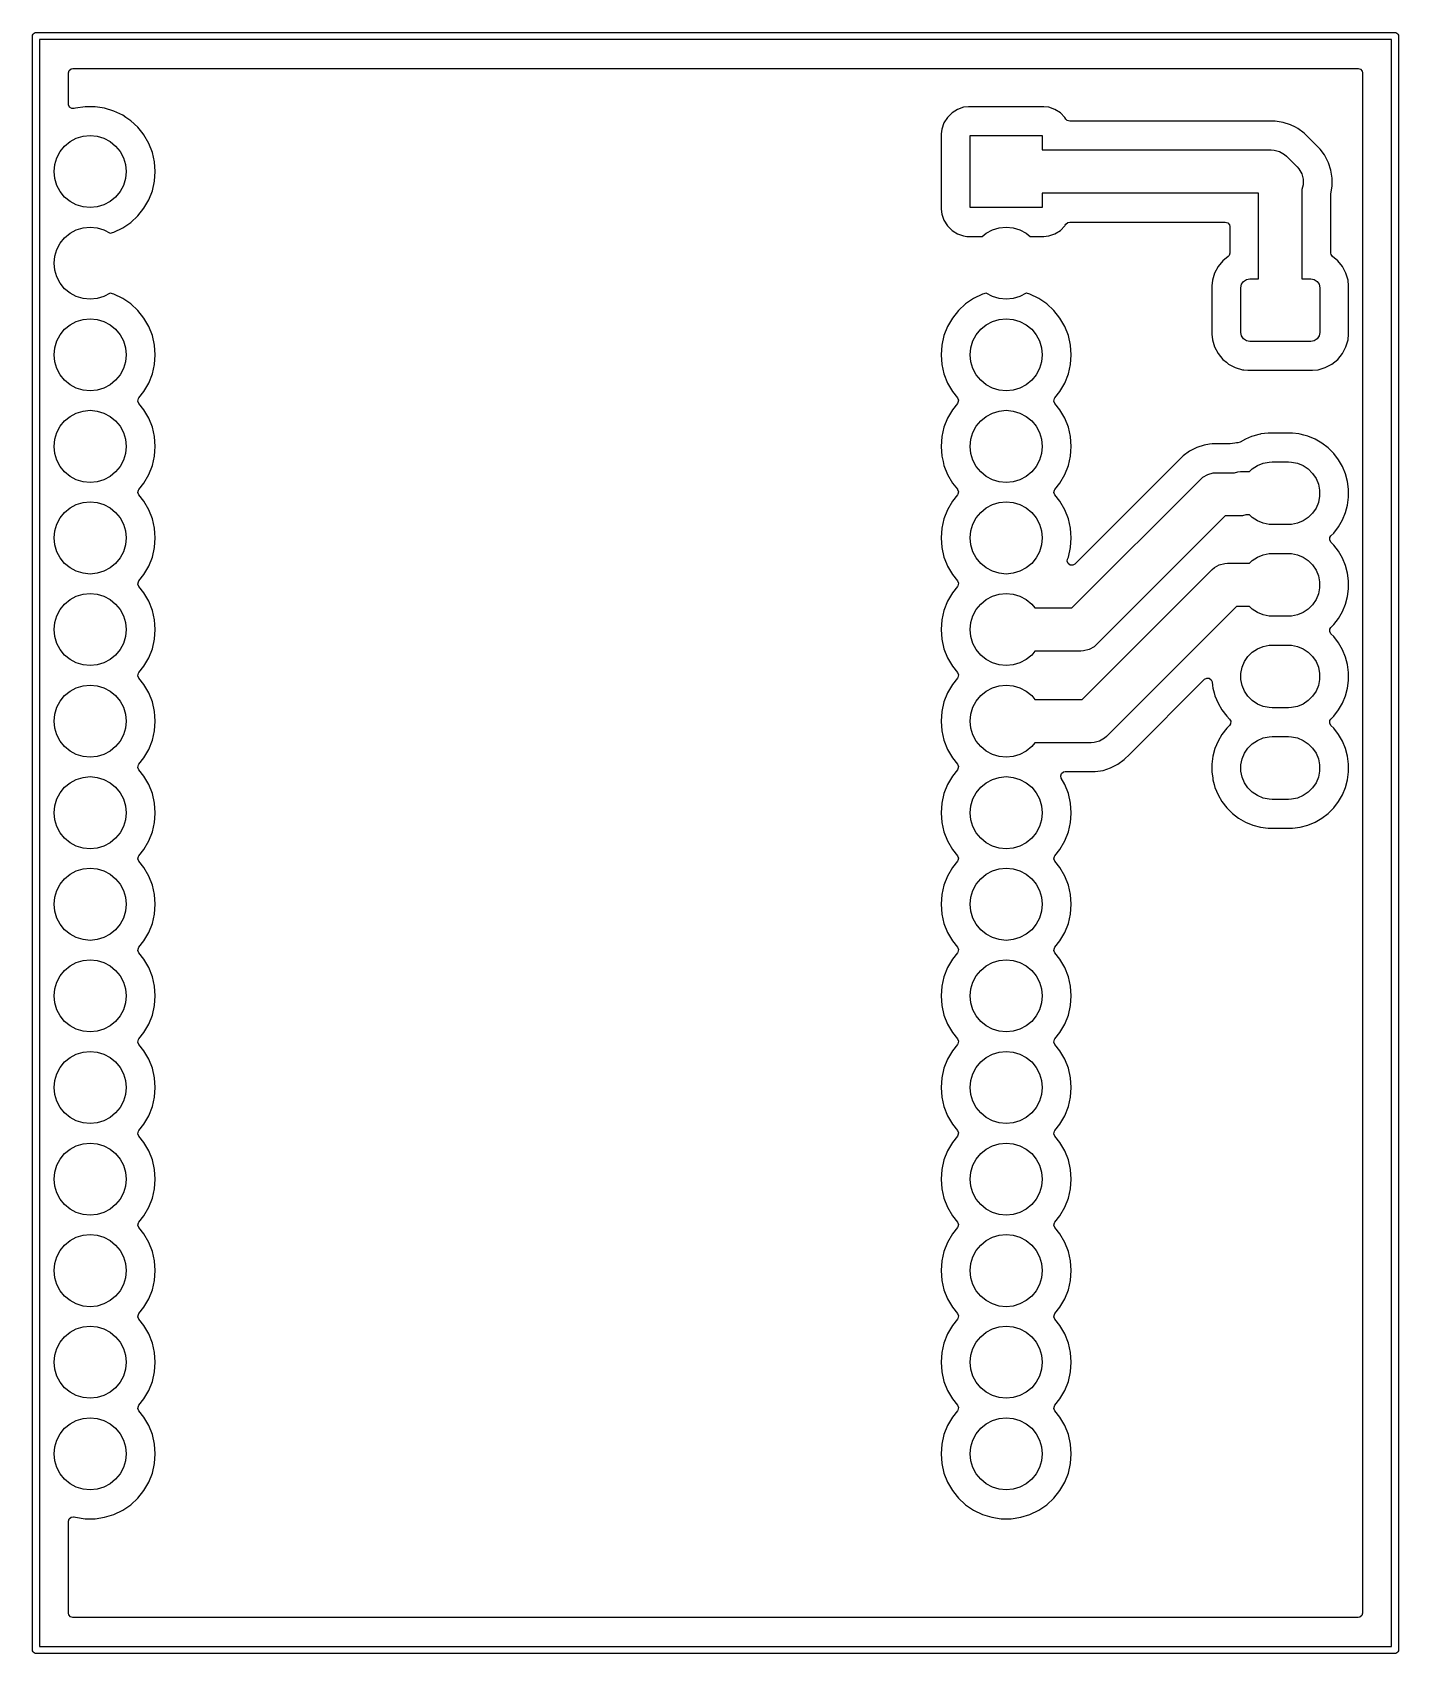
# Model space of a CAD drawing. Extents: x 164 to 201.9, y -130.9 to -85.9.
import ezdxf

# ---------------------------------------------------------------- set-up
doc = ezdxf.new("R2010")
doc.units = 0
doc.layers.add('BLACK', color=7, linetype='CONTINUOUS')

msp = doc.modelspace()

# ---------------------------------------------------------------- linework, layer by layer
at = {"layer": 'BLACK', "linetype": 'CONTINUOUS'}
for p, q in [((164.05, -86), (164.051921, -85.980491)), ((164.05, -130.76), (164.05, -86)), ((164.051921, -85.980491), (164.066853, -85.944443)), ((164.066853, -85.944443), (164.094443, -85.916853)), ((164.094443, -85.916853), (164.130491, -85.901921)), ((164.130491, -85.901921), (164.15, -85.9)), ((164.15, -85.9), (201.83, -85.9)), ((164.25, -86.1), (164.25, -130.66)), ((201.73, -86.1), (164.25, -86.1)), ((201.73, -130.66), (201.73, -86.1)), ((201.83, -85.9), (201.849509, -85.901921)), ((201.849509, -85.901921), (201.885557, -85.916853)), ((201.885557, -85.916853), (201.913147, -85.944443)), ((201.913147, -85.944443), (201.928079, -85.980491)), ((201.928079, -85.980491), (201.93, -86)), ((201.93, -86), (201.93, -130.76)), ((165.0505, -87.0245), (165.070185, -86.957461)), ((165.0505, -87.892696), (165.0505, -87.0245)), ((165.070185, -86.957461), (165.122989, -86.911706)), ((165.122989, -86.911706), (165.1745, -86.9005)), ((165.1745, -86.9005), (200.8055, -86.9005)), ((200.8055, -86.9005), (200.872539, -86.920185)), ((200.872539, -86.920185), (200.918294, -86.972989)), ((200.918294, -86.972989), (200.9295, -87.0245)), ((200.9295, -87.0245), (200.9295, -129.7355)), ((165.052013, -87.912009), (165.0505, -87.892696)), ((165.081899, -87.975164), (165.052013, -87.912009)), ((165.141185, -88.012137), (165.081899, -87.975164)), ((165.211048, -88.011188), (165.141185, -88.012137)), ((165.24823, -87.999719), (165.211048, -88.011188)), ((165.248232, -87.999718), (165.24823, -87.999719)), ((165.515063, -87.9595), (165.248232, -87.999718)), ((165.515071, -87.9595), (165.515063, -87.9595)), ((165.784929, -87.9595), (165.515071, -87.9595)), ((165.784936, -87.9595), (165.784929, -87.9595)), ((166.051767, -87.999718), (165.784936, -87.9595)), ((166.051773, -87.99972), (166.051767, -87.999718)), ((166.309645, -88.079263), (166.051773, -87.99972)), ((166.552767, -88.196344), (166.309643, -88.079263)), ((166.309643, -88.079263), (166.309645, -88.079263)), ((189.700476, -88.034211), (189.547737, -88.130184)), ((189.870745, -87.974631), (189.700476, -88.034211)), ((189.87075, -87.97463), (189.870745, -87.974631)), ((190.005039, -87.9595), (189.87075, -87.97463)), ((190.005046, -87.9595), (190.005039, -87.9595)), ((192.094954, -87.9595), (190.005046, -87.9595)), ((192.09496, -87.9595), (192.094954, -87.9595)), ((192.229249, -87.97463), (192.09496, -87.9595)), ((192.229254, -87.974631), (192.229249, -87.97463)), ((192.399523, -88.034211), (192.229254, -87.974631)), ((192.552262, -88.130184), (192.399523, -88.034211)), ((166.552768, -88.196345), (166.552767, -88.196344)), ((166.552771, -88.196347), (166.552768, -88.196345)), ((166.552775, -88.196349), (166.552771, -88.196347)), ((166.642817, -88.257739), (166.552775, -88.196349)), ((166.775741, -88.348365), (166.642817, -88.257739)), ((166.973557, -88.53191), (166.775741, -88.348365)), ((166.97356, -88.531914), (166.973557, -88.53191)), ((166.973561, -88.531915), (166.97356, -88.531914)), ((167.119598, -88.715039), (166.973561, -88.531915)), ((189.324211, -88.410476), (189.264631, -88.580745)), ((189.420184, -88.257737), (189.324211, -88.410476)), ((189.547737, -88.130184), (189.420184, -88.257737)), ((192.679817, -88.257739), (192.552262, -88.130184)), ((192.707297, -88.301473), (192.679817, -88.257739)), ((192.745251, -88.339815), (192.707297, -88.301473)), ((192.81229, -88.3595), (192.745251, -88.339815)), ((198.284643, -88.3595), (192.81229, -88.3595)), ((198.284667, -88.359499), (198.284643, -88.3595)), ((198.289778, -88.359499), (198.284667, -88.359499)), ((198.510222, -88.359499), (198.289778, -88.359499)), ((198.619086, -88.376742), (198.510222, -88.359499)), ((198.727952, -88.393985), (198.619086, -88.376742)), ((198.937603, -88.462103), (198.727952, -88.393985)), ((198.937606, -88.462104), (198.937603, -88.462103)), ((199.071096, -88.530122), (198.937606, -88.462104)), ((199.134022, -88.562185), (199.071096, -88.530122)), ((199.134024, -88.562186), (199.134022, -88.562185)), ((199.134025, -88.562187), (199.134024, -88.562186)), ((199.312357, -88.691751), (199.134025, -88.562187)), ((164.942893, -89.052893), (165.09443, -88.92853)), ((165.09443, -88.92853), (165.267317, -88.83612)), ((165.267317, -88.83612), (165.45491, -88.779215)), ((165.45491, -88.779215), (165.65, -88.76)), ((165.65, -88.76), (165.84509, -88.779215)), ((165.84509, -88.779215), (166.032683, -88.83612)), ((166.032683, -88.83612), (166.20557, -88.92853)), ((166.20557, -88.92853), (166.357107, -89.052893)), ((167.141815, -88.742898), (167.119598, -88.715039)), ((167.276743, -88.976602), (167.141815, -88.742898)), ((167.375334, -89.227805), (167.276743, -88.976602)), ((189.26463, -88.58075), (189.2495, -88.715039)), ((189.2495, -88.715039), (189.2495, -90.80496)), ((189.264631, -88.580745), (189.26463, -88.58075)), ((190.05, -90.76), (190.05, -88.76)), ((190.05, -88.76), (192.05, -88.76)), ((192.05, -88.76), (192.05, -89.16)), ((199.312361, -88.691755), (199.312357, -88.691751)), ((199.312365, -88.691758), (199.312361, -88.691755)), ((199.468242, -88.847635), (199.312365, -88.691758)), ((199.472573, -88.851966), (199.468242, -88.847635)), ((199.472582, -88.851976), (199.472573, -88.851966)), ((199.599238, -88.978632), (199.472582, -88.851976)), ((199.599253, -88.978646), (199.599238, -88.978632)), ((199.602364, -88.981757), (199.599253, -88.978646)), ((199.602365, -88.981758), (199.602364, -88.981757)), ((199.758242, -89.137635), (199.602365, -88.981758)), ((164.669215, -89.56491), (164.72612, -89.377317)), ((164.72612, -89.377317), (164.81853, -89.20443)), ((164.81853, -89.20443), (164.942893, -89.052893)), ((166.357107, -89.052893), (166.48147, -89.20443)), ((166.48147, -89.20443), (166.57388, -89.377317)), ((166.57388, -89.377317), (166.630785, -89.56491)), ((167.435383, -89.490897), (167.375334, -89.227805)), ((192.05, -89.16), (198.4, -89.16)), ((198.4, -89.16), (198.478316, -89.165133)), ((198.478316, -89.165133), (198.62961, -89.205672)), ((198.62961, -89.205672), (198.765257, -89.283988)), ((198.765257, -89.283988), (198.824264, -89.335736)), ((198.824264, -89.335736), (199.114264, -89.625736)), ((199.758244, -89.137638), (199.758242, -89.137635)), ((199.758248, -89.137642), (199.758244, -89.137638)), ((199.87575, -89.299372), (199.758248, -89.137642)), ((199.887815, -89.315978), (199.87575, -89.299372)), ((199.987896, -89.512394), (199.887815, -89.315978)), ((164.65, -89.76), (164.669215, -89.56491)), ((164.669215, -89.95509), (164.65, -89.76)), ((166.630785, -89.56491), (166.65, -89.76)), ((166.65, -89.76), (166.630785, -89.95509)), ((167.455549, -89.76), (167.435383, -89.490897)), ((167.435383, -90.029103), (167.455549, -89.76)), ((199.114264, -89.625736), (199.166004, -89.684734)), ((199.166004, -89.684734), (199.166013, -89.684743)), ((199.166013, -89.684743), (199.244328, -89.820389)), ((199.244328, -89.820389), (199.284867, -89.971684)), ((200.056015, -89.722049), (199.987896, -89.512394)), ((200.090501, -89.939778), (200.056015, -89.722049)), ((164.72612, -90.142683), (164.669215, -89.95509)), ((164.81853, -90.31557), (164.72612, -90.142683)), ((164.942893, -90.467107), (164.81853, -90.31557)), ((166.48147, -90.31557), (166.357107, -90.467107)), ((166.57388, -90.142683), (166.48147, -90.31557)), ((166.630785, -89.95509), (166.57388, -90.142683)), ((167.276743, -90.543398), (167.375334, -90.292195)), ((167.375334, -90.292195), (167.435383, -90.029103)), ((198.05, -90.36), (192.05, -90.36)), ((192.05, -90.36), (192.05, -90.76)), ((198.05, -92.73), (198.05, -90.36)), ((199.284867, -90.128315), (199.25, -90.258441)), ((199.25, -90.258441), (199.25, -92.73)), ((199.284867, -89.971684), (199.284867, -90.128315)), ((200.056015, -90.377951), (200.090501, -90.160221)), ((200.090501, -90.160221), (200.090501, -89.939778)), ((165.09443, -90.59147), (164.942893, -90.467107)), ((165.267317, -90.68388), (165.09443, -90.59147)), ((165.45491, -90.740785), (165.267317, -90.68388)), ((165.65, -90.76), (165.45491, -90.740785)), ((165.84509, -90.740785), (165.65, -90.76)), ((166.032683, -90.68388), (165.84509, -90.740785)), ((166.20557, -90.59147), (166.032683, -90.68388)), ((166.357107, -90.467107), (166.20557, -90.59147)), ((166.973561, -90.988085), (167.141815, -90.777102)), ((167.141815, -90.777102), (167.276743, -90.543398)), ((189.2495, -90.80496), (189.26463, -90.939249)), ((192.05, -90.76), (190.05, -90.76)), ((200.0505, -90.414563), (200.055524, -90.382841)), ((200.0505, -92.018266), (200.0505, -90.414563)), ((200.054878, -90.382686), (200.056011, -90.377962)), ((200.055524, -90.382841), (200.054878, -90.382686)), ((200.056011, -90.377962), (200.056015, -90.377951)), ((166.552775, -91.323651), (166.775741, -91.171635)), ((166.775741, -91.171635), (166.973561, -90.988085)), ((189.26463, -90.939249), (189.264631, -90.939254)), ((189.264631, -90.939254), (189.324211, -91.109523)), ((189.324211, -91.109523), (189.420183, -91.26226)), ((189.420183, -91.26226), (189.420184, -91.262262)), ((189.420184, -91.262262), (189.547738, -91.389816)), ((192.552262, -91.389816), (192.679816, -91.262262)), ((192.679816, -91.262262), (192.687972, -91.24928)), ((192.687972, -91.24928), (192.707297, -91.218527)), ((192.707297, -91.218527), (192.759631, -91.172237)), ((192.759631, -91.172237), (192.81229, -91.1605)), ((192.81229, -91.1605), (197.1255, -91.1605)), ((197.1255, -91.1605), (197.192539, -91.180185)), ((197.192539, -91.180185), (197.238294, -91.232989)), ((197.238294, -91.232989), (197.2495, -91.2845)), ((164.81853, -91.74443), (164.942893, -91.592893)), ((164.942893, -91.592893), (165.09443, -91.46853)), ((165.09443, -91.46853), (165.267317, -91.37612)), ((165.267317, -91.37612), (165.45491, -91.319215)), ((165.45491, -91.319215), (165.65, -91.3)), ((165.65, -91.3), (165.84509, -91.319215)), ((165.84509, -91.319215), (166.032683, -91.37612)), ((166.032683, -91.37612), (166.20557, -91.46853)), ((166.20557, -91.46853), (166.209386, -91.471662)), ((166.209386, -91.471662), (166.309641, -91.440738)), ((166.309641, -91.440738), (166.552775, -91.323651)), ((189.547738, -91.389816), (189.628777, -91.440736)), ((189.628777, -91.440736), (189.658303, -91.459289)), ((189.658303, -91.459289), (189.700478, -91.485789)), ((189.700478, -91.485789), (189.870745, -91.545368)), ((189.870745, -91.545368), (189.87075, -91.545369)), ((189.87075, -91.545369), (189.961246, -91.555565)), ((189.961246, -91.555565), (190.00504, -91.560499)), ((190.00504, -91.560499), (190.005043, -91.5605)), ((190.005043, -91.5605), (190.005046, -91.5605)), ((190.005046, -91.5605), (190.382364, -91.5605)), ((190.382364, -91.5605), (190.49443, -91.46853)), ((190.49443, -91.46853), (190.667317, -91.37612)), ((190.667317, -91.37612), (190.85491, -91.319215)), ((190.85491, -91.319215), (191.05, -91.3)), ((191.05, -91.3), (191.24509, -91.319215)), ((191.24509, -91.319215), (191.432683, -91.37612)), ((191.432683, -91.37612), (191.60557, -91.46853)), ((191.60557, -91.46853), (191.717636, -91.5605)), ((191.717636, -91.5605), (192.094957, -91.5605)), ((192.094957, -91.5605), (192.094958, -91.560499)), ((192.094958, -91.560499), (192.162104, -91.552934)), ((192.162104, -91.552934), (192.229249, -91.545369)), ((192.229249, -91.545369), (192.229252, -91.545368)), ((192.229252, -91.545368), (192.229255, -91.545368)), ((192.229255, -91.545368), (192.399522, -91.485789)), ((192.399522, -91.485789), (192.552262, -91.389816)), ((197.2495, -91.2845), (197.2495, -92.018266)), ((164.65, -92.3), (164.669215, -92.10491)), ((164.669215, -92.10491), (164.72612, -91.917317)), ((164.72612, -91.917317), (164.81853, -91.74443)), ((197.204165, -92.114119), (197.05859, -92.233589)), ((197.229815, -92.085305), (197.204165, -92.114119)), ((197.2495, -92.018266), (197.229815, -92.085305)), ((200.056501, -92.056373), (200.0505, -92.018266)), ((200.095835, -92.114119), (200.056501, -92.056373)), ((200.241409, -92.233589), (200.095835, -92.114119)), ((164.669215, -92.49509), (164.65, -92.3)), ((164.72612, -92.682683), (164.669215, -92.49509)), ((196.829769, -92.576043), (196.769699, -92.774067)), ((196.927317, -92.393547), (196.829769, -92.576043)), ((197.05859, -92.233589), (196.927317, -92.393547)), ((200.24141, -92.23359), (200.241409, -92.233589)), ((200.372685, -92.39355), (200.24141, -92.23359)), ((200.470232, -92.576046), (200.372685, -92.39355)), ((200.5303, -92.774066), (200.470232, -92.576046)), ((164.81853, -92.85557), (164.72612, -92.682683)), ((164.942893, -93.007107), (164.81853, -92.85557)), ((165.09443, -93.13147), (164.942893, -93.007107)), ((196.769699, -92.774067), (196.7545, -92.928395)), ((196.7545, -92.928395), (196.7545, -94.271604)), ((197.555, -92.98), (197.57403, -92.884329)), ((197.555, -94.22), (197.555, -92.98)), ((197.57403, -92.884329), (197.628223, -92.803223)), ((197.628223, -92.803223), (197.709329, -92.74903)), ((197.709329, -92.74903), (197.805, -92.73)), ((197.805, -92.73), (198.05, -92.73)), ((199.25, -92.73), (199.495, -92.73)), ((199.495, -92.73), (199.590671, -92.74903)), ((199.590671, -92.74903), (199.671777, -92.803223)), ((199.671777, -92.803223), (199.72597, -92.884329)), ((199.72597, -92.884329), (199.745, -92.98)), ((199.745, -92.98), (199.745, -94.22)), ((200.5455, -92.928392), (200.5303, -92.774066)), ((200.5455, -94.271608), (200.5455, -92.928392)), ((165.267317, -93.22388), (165.09443, -93.13147)), ((165.45491, -93.280785), (165.267317, -93.22388)), ((165.65, -93.3), (165.45491, -93.280785)), ((165.84509, -93.280785), (165.65, -93.3)), ((166.032683, -93.22388), (165.84509, -93.280785)), ((166.20557, -93.13147), (166.032683, -93.22388)), ((166.209386, -93.128337), (166.20557, -93.13147)), ((166.309645, -93.159263), (166.209386, -93.128337)), ((166.552767, -93.276344), (166.309643, -93.159263)), ((166.309643, -93.159263), (166.309645, -93.159263)), ((166.552768, -93.276345), (166.552767, -93.276344)), ((166.552769, -93.276346), (166.552768, -93.276345)), ((166.552775, -93.276349), (166.552769, -93.276346)), ((166.775741, -93.428365), (166.552775, -93.276349)), ((166.973557, -93.61191), (166.775741, -93.428365)), ((189.924258, -93.428365), (189.726442, -93.61191)), ((190.14723, -93.276346), (189.924258, -93.428365)), ((190.390358, -93.159262), (190.14723, -93.276346)), ((190.490612, -93.128337), (190.390358, -93.159262)), ((190.49443, -93.13147), (190.490612, -93.128337)), ((190.667317, -93.22388), (190.49443, -93.13147)), ((190.85491, -93.280785), (190.667317, -93.22388)), ((191.05, -93.3), (190.85491, -93.280785)), ((191.24509, -93.280785), (191.05, -93.3)), ((191.432683, -93.22388), (191.24509, -93.280785)), ((191.60557, -93.13147), (191.432683, -93.22388)), ((191.609386, -93.128337), (191.60557, -93.13147)), ((191.709645, -93.159263), (191.609386, -93.128337)), ((191.952767, -93.276344), (191.709643, -93.159263)), ((191.709643, -93.159263), (191.709645, -93.159263)), ((191.952768, -93.276345), (191.952767, -93.276344)), ((191.952769, -93.276346), (191.952768, -93.276345)), ((191.952775, -93.276349), (191.952769, -93.276346)), ((192.175741, -93.428365), (191.952775, -93.276349)), ((192.373557, -93.61191), (192.175741, -93.428365)), ((165.09443, -94.00853), (165.267317, -93.91612)), ((165.267317, -93.91612), (165.45491, -93.859215)), ((165.45491, -93.859215), (165.65, -93.84)), ((165.65, -93.84), (165.84509, -93.859215)), ((165.84509, -93.859215), (166.032683, -93.91612)), ((166.032683, -93.91612), (166.20557, -94.00853)), ((166.97356, -93.611914), (166.973557, -93.61191)), ((166.973561, -93.611915), (166.97356, -93.611914)), ((167.141815, -93.822898), (166.973561, -93.611915)), ((167.276743, -94.056602), (167.141815, -93.822898)), ((189.558185, -93.822898), (189.423258, -94.056599)), ((189.726442, -93.61191), (189.558185, -93.822898)), ((190.49443, -94.00853), (190.667317, -93.91612)), ((190.667317, -93.91612), (190.85491, -93.859215)), ((190.85491, -93.859215), (191.05, -93.84)), ((191.05, -93.84), (191.24509, -93.859215)), ((191.24509, -93.859215), (191.432683, -93.91612)), ((191.432683, -93.91612), (191.60557, -94.00853)), ((192.37356, -93.611914), (192.373557, -93.61191)), ((192.373561, -93.611915), (192.37356, -93.611914)), ((192.541815, -93.822898), (192.373561, -93.611915)), ((192.676743, -94.056602), (192.541815, -93.822898)), ((164.72612, -94.457317), (164.81853, -94.28443)), ((164.81853, -94.28443), (164.942893, -94.132893)), ((164.942893, -94.132893), (165.09443, -94.00853)), ((166.20557, -94.00853), (166.357107, -94.132893)), ((166.357107, -94.132893), (166.48147, -94.28443)), ((166.48147, -94.28443), (166.57388, -94.457317)), ((167.375334, -94.307805), (167.276743, -94.056602)), ((167.435383, -94.570897), (167.375334, -94.307805)), ((189.324664, -94.307811), (189.264616, -94.570898)), ((189.324666, -94.307804), (189.324664, -94.307811)), ((189.423256, -94.056603), (189.324666, -94.307804)), ((189.423258, -94.056599), (189.423256, -94.056603)), ((190.12612, -94.457317), (190.21853, -94.28443)), ((190.21853, -94.28443), (190.342893, -94.132893)), ((190.342893, -94.132893), (190.49443, -94.00853)), ((191.60557, -94.00853), (191.757107, -94.132893)), ((191.757107, -94.132893), (191.88147, -94.28443)), ((191.88147, -94.28443), (191.97388, -94.457317)), ((192.775334, -94.307805), (192.676743, -94.056602)), ((192.835383, -94.570897), (192.775334, -94.307805)), ((196.7545, -94.271604), (196.769699, -94.425932)), ((197.57403, -94.315671), (197.555, -94.22)), ((197.628223, -94.396777), (197.57403, -94.315671)), ((197.709329, -94.45097), (197.628223, -94.396777)), ((199.671777, -94.396777), (199.590671, -94.45097)), ((199.72597, -94.315671), (199.671777, -94.396777)), ((199.745, -94.22), (199.72597, -94.315671)), ((200.5303, -94.425934), (200.5455, -94.271608)), ((164.65, -94.84), (164.669215, -94.64491)), ((164.669215, -95.03509), (164.65, -94.84)), ((164.669215, -94.64491), (164.72612, -94.457317)), ((166.57388, -94.457317), (166.630785, -94.64491)), ((166.630785, -94.64491), (166.65, -94.84)), ((166.65, -94.84), (166.630785, -95.03509)), ((167.455549, -94.839995), (167.435383, -94.570897)), ((167.435383, -95.109103), (167.455549, -94.84)), ((167.455549, -94.84), (167.455549, -94.839995)), ((189.264616, -94.570898), (189.244451, -94.839995)), ((189.244451, -94.839995), (189.244451, -94.840004)), ((189.244451, -94.840004), (189.264616, -95.109101)), ((190.05, -94.84), (190.069215, -94.64491)), ((190.069215, -95.03509), (190.05, -94.84)), ((190.069215, -94.64491), (190.12612, -94.457317)), ((191.97388, -94.457317), (192.030785, -94.64491)), ((192.030785, -94.64491), (192.05, -94.84)), ((192.05, -94.84), (192.030785, -95.03509)), ((192.855549, -94.84), (192.835383, -94.570897)), ((192.835383, -95.109103), (192.855549, -94.84)), ((196.769699, -94.425932), (196.7697, -94.425934)), ((196.7697, -94.425934), (196.829768, -94.623954)), ((196.829768, -94.623954), (196.927315, -94.80645)), ((196.927315, -94.80645), (196.927317, -94.806452)), ((196.927317, -94.806452), (197.058589, -94.96641)), ((197.805, -94.47), (197.709329, -94.45097)), ((199.495, -94.47), (197.805, -94.47)), ((199.590671, -94.45097), (199.495, -94.47)), ((200.24141, -94.96641), (200.372685, -94.80645)), ((200.372685, -94.80645), (200.470232, -94.623954)), ((200.470232, -94.623954), (200.5303, -94.425934)), ((164.72612, -95.222683), (164.669215, -95.03509)), ((164.81853, -95.39557), (164.72612, -95.222683)), ((166.57388, -95.222683), (166.48147, -95.39557)), ((166.630785, -95.03509), (166.57388, -95.222683)), ((167.375334, -95.372195), (167.435383, -95.109103)), ((189.264616, -95.109101), (189.324664, -95.372188)), ((190.12612, -95.222683), (190.069215, -95.03509)), ((190.21853, -95.39557), (190.12612, -95.222683)), ((191.97388, -95.222683), (191.88147, -95.39557)), ((192.030785, -95.03509), (191.97388, -95.222683)), ((192.775334, -95.372195), (192.835383, -95.109103)), ((197.058589, -94.96641), (197.155209, -95.045702)), ((197.155209, -95.045702), (197.21855, -95.097685)), ((197.21855, -95.097685), (197.401046, -95.195232)), ((197.401046, -95.195232), (197.599066, -95.2553)), ((197.599066, -95.2553), (197.599065, -95.2553)), ((197.599065, -95.2553), (197.637647, -95.2591)), ((197.637647, -95.2591), (197.753392, -95.2705)), ((197.753392, -95.2705), (197.753395, -95.2705)), ((197.753395, -95.2705), (198.414822, -95.2705)), ((198.414822, -95.2705), (198.425, -95.27)), ((198.425, -95.27), (198.875, -95.27)), ((198.875, -95.27), (198.885178, -95.2705)), ((198.885178, -95.2705), (199.546605, -95.2705)), ((199.546605, -95.2705), (199.546608, -95.2705)), ((199.546608, -95.2705), (199.700934, -95.2553)), ((199.700934, -95.2553), (199.898954, -95.195232)), ((199.898954, -95.195232), (200.08145, -95.097685)), ((200.08145, -95.097685), (200.24141, -94.96641)), ((164.942893, -95.547107), (164.81853, -95.39557)), ((165.09443, -95.67147), (164.942893, -95.547107)), ((165.267317, -95.76388), (165.09443, -95.67147)), ((165.45491, -95.820785), (165.267317, -95.76388)), ((166.032683, -95.76388), (165.84509, -95.820785)), ((166.20557, -95.67147), (166.032683, -95.76388)), ((166.357107, -95.547107), (166.20557, -95.67147)), ((166.48147, -95.39557), (166.357107, -95.547107)), ((167.141815, -95.857102), (167.276743, -95.623398)), ((167.276743, -95.623398), (167.375334, -95.372195)), ((189.324664, -95.372188), (189.324666, -95.372195)), ((189.324666, -95.372195), (189.423257, -95.623398)), ((189.423257, -95.623398), (189.558185, -95.857102)), ((190.342893, -95.547107), (190.21853, -95.39557)), ((190.49443, -95.67147), (190.342893, -95.547107)), ((190.667317, -95.76388), (190.49443, -95.67147)), ((190.85491, -95.820785), (190.667317, -95.76388)), ((191.432683, -95.76388), (191.24509, -95.820785)), ((191.60557, -95.67147), (191.432683, -95.76388)), ((191.757107, -95.547107), (191.60557, -95.67147)), ((191.88147, -95.39557), (191.757107, -95.547107)), ((192.541815, -95.857102), (192.676743, -95.623398)), ((192.676743, -95.623398), (192.775334, -95.372195)), ((165.65, -95.84), (165.45491, -95.820785)), ((165.84509, -95.820785), (165.65, -95.84)), ((166.975381, -96.122627), (166.988136, -96.053931)), ((167.001787, -96.18731), (166.975381, -96.122627)), ((166.988136, -96.053931), (167.001784, -96.032693)), ((167.001784, -96.032693), (167.141815, -95.857102)), ((167.141815, -96.362898), (167.001787, -96.18731)), ((189.558185, -95.857102), (189.69821, -96.032687)), ((189.69821, -96.187313), (189.558185, -96.362898)), ((189.69821, -96.032687), (189.724618, -96.097374)), ((189.711862, -96.166069), (189.69821, -96.187313)), ((189.724618, -96.097374), (189.711862, -96.166069)), ((191.05, -95.84), (190.85491, -95.820785)), ((191.24509, -95.820785), (191.05, -95.84)), ((192.375381, -96.122627), (192.388136, -96.053931)), ((192.401787, -96.18731), (192.375381, -96.122627)), ((192.388136, -96.053931), (192.401784, -96.032693)), ((192.401784, -96.032693), (192.541815, -95.857102)), ((192.541815, -96.362898), (192.401787, -96.18731)), ((164.942893, -96.672893), (165.09443, -96.54853)), ((165.09443, -96.54853), (165.267317, -96.45612)), ((165.267317, -96.45612), (165.45491, -96.399215)), ((165.45491, -96.399215), (165.65, -96.38)), ((165.65, -96.38), (165.84509, -96.399215)), ((165.84509, -96.399215), (166.032683, -96.45612)), ((166.032683, -96.45612), (166.20557, -96.54853)), ((166.20557, -96.54853), (166.357107, -96.672893)), ((167.276743, -96.596602), (167.141815, -96.362898)), ((167.375334, -96.847805), (167.276743, -96.596602)), ((189.423256, -96.596603), (189.324666, -96.847804)), ((189.423258, -96.596599), (189.423256, -96.596603)), ((189.558185, -96.362898), (189.423258, -96.596599)), ((190.342893, -96.672893), (190.49443, -96.54853)), ((190.49443, -96.54853), (190.667317, -96.45612)), ((190.667317, -96.45612), (190.85491, -96.399215)), ((190.85491, -96.399215), (191.05, -96.38)), ((191.05, -96.38), (191.24509, -96.399215)), ((191.24509, -96.399215), (191.432683, -96.45612)), ((191.432683, -96.45612), (191.60557, -96.54853)), ((191.60557, -96.54853), (191.757107, -96.672893)), ((192.676743, -96.596602), (192.541815, -96.362898)), ((192.775334, -96.847805), (192.676743, -96.596602)), ((164.669215, -97.18491), (164.72612, -96.997317)), ((164.72612, -96.997317), (164.81853, -96.82443)), ((164.81853, -96.82443), (164.942893, -96.672893)), ((166.357107, -96.672893), (166.48147, -96.82443)), ((166.48147, -96.82443), (166.57388, -96.997317)), ((166.57388, -96.997317), (166.630785, -97.18491)), ((167.435383, -97.110897), (167.375334, -96.847805)), ((167.435383, -97.110898), (167.435383, -97.110897)), ((167.455549, -97.379995), (167.435383, -97.110898)), ((189.264616, -97.110898), (189.244451, -97.379995)), ((189.324664, -96.847811), (189.264616, -97.110898)), ((189.324666, -96.847804), (189.324664, -96.847811)), ((190.069215, -97.18491), (190.12612, -96.997317)), ((190.12612, -96.997317), (190.21853, -96.82443)), ((190.21853, -96.82443), (190.342893, -96.672893)), ((191.757107, -96.672893), (191.88147, -96.82443)), ((191.88147, -96.82443), (191.97388, -96.997317)), ((191.97388, -96.997317), (192.030785, -97.18491)), ((192.835383, -97.110897), (192.775334, -96.847805)), ((192.835383, -97.110898), (192.835383, -97.110897)), ((192.855549, -97.379995), (192.835383, -97.110898)), ((197.84792, -97.110898), (197.684572, -97.17856)), ((197.886884, -97.094758), (197.84792, -97.110898)), ((198.053699, -97.05006), (197.886884, -97.094758)), ((198.098402, -97.038083), (198.053699, -97.05006)), ((198.108853, -97.036707), (198.098402, -97.038083)), ((198.315502, -97.0095), (198.108853, -97.036707)), ((198.31551, -97.0095), (198.315502, -97.0095)), ((198.414822, -97.0095), (198.31551, -97.0095)), ((198.425, -97.01), (198.414822, -97.0095)), ((198.875, -97.01), (198.425, -97.01)), ((198.885178, -97.0095), (198.875, -97.01)), ((198.98449, -97.0095), (198.885178, -97.0095)), ((198.984497, -97.0095), (198.98449, -97.0095)), ((199.165314, -97.033306), (198.984497, -97.0095)), ((199.201598, -97.038083), (199.165314, -97.033306)), ((199.307357, -97.066421), (199.201598, -97.038083)), ((199.413115, -97.094758), (199.307357, -97.066421)), ((199.413118, -97.094759), (199.413115, -97.094758)), ((199.615428, -97.17856), (199.413117, -97.094759)), ((199.413117, -97.094759), (199.413118, -97.094759)), ((164.65, -97.38), (164.669215, -97.18491)), ((164.669215, -97.57509), (164.65, -97.38)), ((166.630785, -97.18491), (166.65, -97.38)), ((166.65, -97.38), (166.630785, -97.57509)), ((167.435383, -97.649103), (167.445643, -97.512185)), ((167.445643, -97.512185), (167.455549, -97.380004)), ((167.455549, -97.380004), (167.455549, -97.379995)), ((189.244451, -97.379995), (189.244451, -97.380004)), ((189.244451, -97.380004), (189.264616, -97.649101)), ((190.05, -97.38), (190.069215, -97.18491)), ((190.069215, -97.57509), (190.05, -97.38)), ((192.030785, -97.18491), (192.05, -97.38)), ((192.05, -97.38), (192.030785, -97.57509)), ((192.835383, -97.649103), (192.845643, -97.512185)), ((192.845643, -97.512185), (192.855549, -97.380004)), ((192.855549, -97.380004), (192.855549, -97.379995)), ((196.135974, -97.512187), (195.957641, -97.641752)), ((196.332393, -97.412104), (196.135974, -97.512187)), ((196.332396, -97.412103), (196.332393, -97.412104)), ((196.542047, -97.343985), (196.332396, -97.412103)), ((196.687201, -97.320994), (196.542047, -97.343985)), ((196.759778, -97.309499), (196.687201, -97.320994)), ((196.980222, -97.309499), (196.759778, -97.309499)), ((196.985333, -97.309499), (196.980222, -97.309499)), ((196.985357, -97.3095), (196.985333, -97.309499)), ((197.240609, -97.3095), (196.985357, -97.3095)), ((197.260007, -97.307973), (197.240609, -97.3095)), ((197.385796, -97.28805), (197.260007, -97.307973)), ((197.439778, -97.2795), (197.385796, -97.28805)), ((197.476513, -97.2795), (197.439778, -97.2795)), ((197.538513, -97.262887), (197.476513, -97.2795)), ((197.684562, -97.178565), (197.538513, -97.262887)), ((197.684568, -97.178562), (197.684562, -97.178565)), ((197.684572, -97.17856), (197.684568, -97.178562)), ((199.615433, -97.178562), (199.615428, -97.17856)), ((199.615438, -97.178565), (199.615433, -97.178562)), ((199.80507, -97.288049), (199.615438, -97.178565)), ((199.978798, -97.421355), (199.80507, -97.288049)), ((199.978805, -97.421361), (199.978798, -97.421355)), ((200.133638, -97.576194), (199.978805, -97.421361)), ((164.72612, -97.762683), (164.669215, -97.57509)), ((164.81853, -97.93557), (164.72612, -97.762683)), ((164.942893, -98.087107), (164.81853, -97.93557)), ((166.48147, -97.93557), (166.357107, -98.087107)), ((166.57388, -97.762683), (166.48147, -97.93557)), ((166.630785, -97.57509), (166.57388, -97.762683)), ((167.276743, -98.163398), (167.375334, -97.912195)), ((167.375334, -97.912195), (167.435383, -97.649103)), ((189.264616, -97.649101), (189.298518, -97.797635)), ((189.298518, -97.797635), (189.324666, -97.912195)), ((189.324666, -97.912195), (189.423257, -98.163398)), ((190.12612, -97.762683), (190.069215, -97.57509)), ((190.21853, -97.93557), (190.12612, -97.762683)), ((190.342893, -98.087107), (190.21853, -97.93557)), ((191.88147, -97.93557), (191.757107, -98.087107)), ((191.97388, -97.762683), (191.88147, -97.93557)), ((192.030785, -97.57509), (191.97388, -97.762683)), ((192.676743, -98.163398), (192.775334, -97.912195)), ((192.775334, -97.912195), (192.835383, -97.649103)), ((195.957636, -97.641756), (192.955333, -100.64406)), ((195.957641, -97.641752), (195.957636, -97.641756)), ((197.800559, -98.08), (197.873078, -98.007481)), ((197.873078, -98.007481), (198.014885, -97.912729)), ((198.014885, -97.912729), (198.172452, -97.847462)), ((198.172452, -97.847462), (198.339725, -97.814189)), ((198.339725, -97.814189), (198.425, -97.81)), ((198.425, -97.81), (198.875, -97.81)), ((198.875, -97.81), (198.960275, -97.814189)), ((198.960275, -97.814189), (199.127548, -97.847462)), ((199.127548, -97.847462), (199.285115, -97.912729)), ((199.285115, -97.912729), (199.426922, -98.007481)), ((199.426922, -98.007481), (199.547519, -98.128078)), ((200.133644, -97.576201), (200.133638, -97.576194)), ((200.26695, -97.749929), (200.133644, -97.576201)), ((200.37644, -97.939572), (200.26695, -97.749929)), ((200.460241, -98.141883), (200.37644, -97.939572)), ((165.09443, -98.21147), (164.942893, -98.087107)), ((165.267317, -98.30388), (165.09443, -98.21147)), ((165.45491, -98.360785), (165.267317, -98.30388)), ((165.65, -98.38), (165.45491, -98.360785)), ((165.84509, -98.360785), (165.65, -98.38)), ((166.032683, -98.30388), (165.84509, -98.360785)), ((166.20557, -98.21147), (166.032683, -98.30388)), ((166.357107, -98.087107), (166.20557, -98.21147)), ((167.001784, -98.572693), (167.141815, -98.397102)), ((167.141815, -98.397102), (167.276743, -98.163398)), ((189.423257, -98.163398), (189.558185, -98.397102)), ((189.558185, -98.397102), (189.696474, -98.57051)), ((190.49443, -98.21147), (190.342893, -98.087107)), ((190.667317, -98.30388), (190.49443, -98.21147)), ((190.85491, -98.360785), (190.667317, -98.30388)), ((191.05, -98.38), (190.85491, -98.360785)), ((191.24509, -98.360785), (191.05, -98.38)), ((191.432683, -98.30388), (191.24509, -98.360785)), ((191.60557, -98.21147), (191.432683, -98.30388)), ((191.757107, -98.087107), (191.60557, -98.21147)), ((192.401784, -98.572693), (192.541815, -98.397102)), ((192.541815, -98.397102), (192.676743, -98.163398)), ((192.871472, -101.86), (196.445736, -98.285736)), ((196.445736, -98.285736), (196.504743, -98.233988)), ((196.504743, -98.233988), (196.64039, -98.155672)), ((196.64039, -98.155672), (196.791684, -98.115133)), ((196.791684, -98.115133), (196.87, -98.11)), ((196.87, -98.11), (197.378878, -98.11)), ((197.378878, -98.11), (197.471684, -98.085133)), ((197.471684, -98.085133), (197.55, -98.08)), ((197.55, -98.08), (197.800559, -98.08)), ((199.547519, -98.128078), (199.642271, -98.269885)), ((199.642271, -98.269885), (199.707538, -98.427452)), ((199.707538, -98.427452), (199.740811, -98.594725)), ((200.516917, -98.353402), (200.460241, -98.141883)), ((200.5455, -98.57051), (200.516917, -98.353402)), ((166.975381, -98.662627), (166.988136, -98.593931)), ((167.001787, -98.72731), (166.975381, -98.662627)), ((166.988136, -98.593931), (167.001784, -98.572693)), ((167.141815, -98.902898), (167.001787, -98.72731)), ((167.276743, -99.136602), (167.141815, -98.902898)), ((189.558185, -98.902898), (189.423258, -99.136599)), ((189.69821, -98.727313), (189.558185, -98.902898)), ((189.696474, -98.57051), (189.69821, -98.572687)), ((189.69821, -98.572687), (189.724618, -98.637374)), ((189.711862, -98.706069), (189.69821, -98.727313)), ((189.724618, -98.637374), (189.711862, -98.706069)), ((192.375381, -98.662627), (192.388136, -98.593931)), ((192.401787, -98.72731), (192.375381, -98.662627)), ((192.388136, -98.593931), (192.401784, -98.572693)), ((192.541815, -98.902898), (192.401787, -98.72731)), ((192.676743, -99.136602), (192.541815, -98.902898)), ((199.740811, -98.765275), (199.707538, -98.932548)), ((199.740811, -98.594725), (199.740811, -98.765275)), ((200.516917, -99.006598), (200.5455, -98.78949)), ((200.5455, -98.78949), (200.5455, -98.57051)), ((164.81853, -99.36443), (164.942893, -99.212893)), ((164.942893, -99.212893), (165.09443, -99.08853)), ((165.09443, -99.08853), (165.267317, -98.99612)), ((165.267317, -98.99612), (165.45491, -98.939215)), ((165.45491, -98.939215), (165.65, -98.92)), ((165.65, -98.92), (165.84509, -98.939215)), ((165.84509, -98.939215), (166.032683, -98.99612)), ((166.032683, -98.99612), (166.20557, -99.08853)), ((166.20557, -99.08853), (166.357107, -99.212893)), ((166.357107, -99.212893), (166.48147, -99.36443)), ((167.375334, -99.387805), (167.276743, -99.136602)), ((189.423256, -99.136603), (189.324666, -99.387804)), ((189.423258, -99.136599), (189.423256, -99.136603)), ((190.21853, -99.36443), (190.342893, -99.212893)), ((190.342893, -99.212893), (190.49443, -99.08853)), ((190.49443, -99.08853), (190.667317, -98.99612)), ((190.667317, -98.99612), (190.85491, -98.939215)), ((190.85491, -98.939215), (191.05, -98.92)), ((191.05, -98.92), (191.24509, -98.939215)), ((191.24509, -98.939215), (191.432683, -98.99612)), ((191.432683, -98.99612), (191.60557, -99.08853)), ((191.60557, -99.08853), (191.757107, -99.212893)), ((191.757107, -99.212893), (191.88147, -99.36443)), ((192.775334, -99.387805), (192.676743, -99.136602)), ((197.118528, -99.31), (193.544264, -102.884264)), ((197.52, -99.31), (197.118528, -99.31)), ((197.598316, -99.304867), (197.52, -99.31)), ((197.691121, -99.28), (197.598316, -99.304867)), ((197.800559, -99.28), (197.691121, -99.28)), ((197.873078, -99.352519), (197.800559, -99.28)), ((198.014885, -99.447271), (197.873078, -99.352519)), ((199.426922, -99.352519), (199.285115, -99.447271)), ((199.547519, -99.231922), (199.426922, -99.352519)), ((199.642271, -99.090115), (199.547519, -99.231922)), ((199.707538, -98.932548), (199.642271, -99.090115)), ((200.37644, -99.420428), (200.460241, -99.218117)), ((200.460241, -99.218117), (200.516917, -99.006598)), ((164.65, -99.92), (164.669215, -99.72491)), ((164.669215, -99.72491), (164.72612, -99.537317)), ((164.72612, -99.537317), (164.81853, -99.36443)), ((166.48147, -99.36443), (166.57388, -99.537317)), ((166.57388, -99.537317), (166.630785, -99.72491)), ((166.630785, -99.72491), (166.65, -99.92)), ((167.435383, -99.650897), (167.375334, -99.387805)), ((167.435383, -99.650898), (167.435383, -99.650897)), ((167.445342, -99.7838), (167.435383, -99.650898)), ((167.455549, -99.92), (167.445342, -99.7838)), ((189.264616, -99.650898), (189.244451, -99.919995)), ((189.324664, -99.387811), (189.264616, -99.650898)), ((189.324666, -99.387804), (189.324664, -99.387811)), ((190.05, -99.92), (190.069215, -99.72491)), ((190.069215, -99.72491), (190.12612, -99.537317)), ((190.12612, -99.537317), (190.21853, -99.36443)), ((191.88147, -99.36443), (191.97388, -99.537317)), ((191.97388, -99.537317), (192.030785, -99.72491)), ((192.030785, -99.72491), (192.05, -99.92)), ((192.835383, -99.650897), (192.775334, -99.387805)), ((192.835383, -99.650898), (192.835383, -99.650897)), ((192.845342, -99.7838), (192.835383, -99.650898)), ((192.855549, -99.92), (192.845342, -99.7838)), ((198.172452, -99.512538), (198.014885, -99.447271)), ((198.339725, -99.545811), (198.172452, -99.512538)), ((198.425, -99.55), (198.339725, -99.545811)), ((198.875, -99.55), (198.425, -99.55)), ((198.960275, -99.545811), (198.875, -99.55)), ((199.127548, -99.512538), (198.960275, -99.545811)), ((199.285115, -99.447271), (199.127548, -99.512538)), ((200.055125, -99.862319), (200.133638, -99.783805)), ((200.133638, -99.783805), (200.133643, -99.7838)), ((200.133643, -99.7838), (200.26695, -99.610071)), ((200.26695, -99.610071), (200.37644, -99.420428)), ((164.669215, -100.11509), (164.65, -99.92)), ((164.72612, -100.302683), (164.669215, -100.11509)), ((166.630785, -100.11509), (166.57388, -100.302683)), ((166.65, -99.92), (166.630785, -100.11509)), ((167.375334, -100.452195), (167.435383, -100.189103)), ((167.435383, -100.189103), (167.455549, -99.92)), ((189.244451, -99.919995), (189.244451, -99.920004)), ((189.244451, -99.920004), (189.264616, -100.189101)), ((189.264616, -100.189101), (189.324664, -100.452188)), ((190.069215, -100.11509), (190.05, -99.92)), ((190.12612, -100.302683), (190.069215, -100.11509)), ((192.030785, -100.11509), (191.97388, -100.302683)), ((192.05, -99.92), (192.030785, -100.11509)), ((192.775334, -100.452195), (192.835383, -100.189103)), ((192.835383, -100.189103), (192.855549, -99.92)), ((200.02164, -99.976358), (200.026624, -99.906666)), ((200.055125, -100.037681), (200.02164, -99.976358)), ((200.026624, -99.906666), (200.055125, -99.862319)), ((200.133638, -100.116194), (200.055125, -100.037681)), ((200.133644, -100.116201), (200.133638, -100.116194)), ((200.26695, -100.289929), (200.133644, -100.116201)), ((164.81853, -100.47557), (164.72612, -100.302683)), ((164.942893, -100.627107), (164.81853, -100.47557)), ((165.09443, -100.75147), (164.942893, -100.627107)), ((166.357107, -100.627107), (166.20557, -100.75147)), ((166.48147, -100.47557), (166.357107, -100.627107)), ((166.57388, -100.302683), (166.48147, -100.47557)), ((167.141815, -100.937102), (167.276743, -100.703398)), ((167.276743, -100.703398), (167.375334, -100.452195)), ((189.324664, -100.452188), (189.324666, -100.452195)), ((189.324666, -100.452195), (189.39472, -100.630689)), ((189.39472, -100.630689), (189.423257, -100.703398)), ((189.423257, -100.703398), (189.558185, -100.937102)), ((190.21853, -100.47557), (190.12612, -100.302683)), ((190.342893, -100.627107), (190.21853, -100.47557)), ((190.49443, -100.75147), (190.342893, -100.627107)), ((191.757107, -100.627107), (191.60557, -100.75147)), ((191.88147, -100.47557), (191.757107, -100.627107)), ((191.97388, -100.302683), (191.88147, -100.47557)), ((192.743968, -100.565225), (192.752223, -100.511079)), ((192.768385, -100.630689), (192.743968, -100.565225)), ((192.752223, -100.511079), (192.775334, -100.452195)), ((192.824318, -100.672561), (192.768385, -100.630689)), ((192.89401, -100.677545), (192.824318, -100.672561)), ((192.955333, -100.64406), (192.89401, -100.677545)), ((196.823171, -100.743988), (196.958818, -100.665672)), ((196.958818, -100.665672), (197.110112, -100.625133)), ((197.110112, -100.625133), (197.188428, -100.62)), ((197.188428, -100.62), (197.800559, -100.62)), ((197.800559, -100.62), (197.873078, -100.547481)), ((197.873078, -100.547481), (198.014885, -100.452729)), ((198.014885, -100.452729), (198.172452, -100.387462)), ((198.172452, -100.387462), (198.339725, -100.354189)), ((198.339725, -100.354189), (198.425, -100.35)), ((198.425, -100.35), (198.875, -100.35)), ((198.875, -100.35), (198.960275, -100.354189)), ((198.960275, -100.354189), (199.127548, -100.387462)), ((199.127548, -100.387462), (199.285115, -100.452729)), ((199.285115, -100.452729), (199.426922, -100.547481)), ((199.426922, -100.547481), (199.547519, -100.668078)), ((199.547519, -100.668078), (199.642271, -100.809885)), ((200.37644, -100.479572), (200.26695, -100.289929)), ((200.460241, -100.681883), (200.37644, -100.479572)), ((200.516917, -100.893402), (200.460241, -100.681883)), ((165.267317, -100.84388), (165.09443, -100.75147)), ((165.45491, -100.900785), (165.267317, -100.84388)), ((165.65, -100.92), (165.45491, -100.900785)), ((165.84509, -100.900785), (165.65, -100.92)), ((166.032683, -100.84388), (165.84509, -100.900785)), ((166.20557, -100.75147), (166.032683, -100.84388)), ((166.975381, -101.202627), (166.988136, -101.133931)), ((166.988136, -101.133931), (167.001784, -101.112693)), ((167.001784, -101.112693), (167.141815, -100.937102)), ((189.558185, -100.937102), (189.696474, -101.11051)), ((189.696474, -101.11051), (189.69821, -101.112687)), ((189.69821, -101.112687), (189.724618, -101.177374)), ((190.667317, -100.84388), (190.49443, -100.75147)), ((190.85491, -100.900785), (190.667317, -100.84388)), ((191.05, -100.92), (190.85491, -100.900785)), ((191.24509, -100.900785), (191.05, -100.92)), ((191.432683, -100.84388), (191.24509, -100.900785)), ((191.60557, -100.75147), (191.432683, -100.84388)), ((193.1599, -104.4), (196.764164, -100.795736)), ((196.764164, -100.795736), (196.823171, -100.743988)), ((199.642271, -100.809885), (199.707538, -100.967452)), ((199.707538, -100.967452), (199.740811, -101.134725)), ((199.740811, -101.134725), (199.740811, -101.305275)), ((200.5455, -101.11051), (200.516917, -100.893402)), ((200.5455, -101.32949), (200.5455, -101.11051)), ((165.09443, -101.62853), (165.267317, -101.53612)), ((165.267317, -101.53612), (165.45491, -101.479215)), ((165.45491, -101.479215), (165.65, -101.46)), ((165.65, -101.46), (165.84509, -101.479215)), ((165.84509, -101.479215), (166.032683, -101.53612)), ((166.032683, -101.53612), (166.20557, -101.62853)), ((167.001787, -101.26731), (166.975381, -101.202627)), ((167.141815, -101.442898), (167.001787, -101.26731)), ((167.276743, -101.676602), (167.141815, -101.442898)), ((189.558185, -101.442898), (189.423258, -101.676599)), ((189.69821, -101.267313), (189.558185, -101.442898)), ((189.711862, -101.246069), (189.69821, -101.267313)), ((189.724618, -101.177374), (189.711862, -101.246069)), ((190.49443, -101.62853), (190.667317, -101.53612)), ((190.667317, -101.53612), (190.85491, -101.479215)), ((190.85491, -101.479215), (191.05, -101.46)), ((191.05, -101.46), (191.24509, -101.479215)), ((191.24509, -101.479215), (191.432683, -101.53612)), ((191.432683, -101.53612), (191.60557, -101.62853)), ((199.707538, -101.472548), (199.642271, -101.630115)), ((199.740811, -101.305275), (199.707538, -101.472548)), ((200.460241, -101.758117), (200.516917, -101.546598)), ((200.516917, -101.546598), (200.5455, -101.32949)), ((164.72612, -102.077317), (164.81853, -101.90443)), ((164.81853, -101.90443), (164.942893, -101.752893)), ((164.942893, -101.752893), (165.09443, -101.62853)), ((166.20557, -101.62853), (166.357107, -101.752893)), ((166.357107, -101.752893), (166.48147, -101.90443)), ((166.48147, -101.90443), (166.57388, -102.077317)), ((167.375334, -101.927805), (167.276743, -101.676602)), ((167.435383, -102.190897), (167.375334, -101.927805)), ((189.324664, -101.927811), (189.264616, -102.190898)), ((189.324666, -101.927804), (189.324664, -101.927811)), ((189.423256, -101.676603), (189.324666, -101.927804)), ((189.423258, -101.676599), (189.423256, -101.676603)), ((190.12612, -102.077317), (190.21853, -101.90443)), ((190.21853, -101.90443), (190.342893, -101.752893)), ((190.342893, -101.752893), (190.49443, -101.62853)), ((191.60557, -101.62853), (191.757107, -101.752893)), ((191.757107, -101.752893), (191.845007, -101.86)), ((191.845007, -101.86), (192.871472, -101.86)), ((197.436956, -101.82), (193.832692, -105.424264)), ((197.800559, -101.82), (197.436956, -101.82)), ((197.873078, -101.892519), (197.800559, -101.82)), ((198.014885, -101.987271), (197.873078, -101.892519)), ((198.172452, -102.052538), (198.014885, -101.987271)), ((198.339725, -102.085811), (198.172452, -102.052538)), ((199.127548, -102.052538), (198.960275, -102.085811)), ((199.285115, -101.987271), (199.127548, -102.052538)), ((199.426922, -101.892519), (199.285115, -101.987271)), ((199.547519, -101.771922), (199.426922, -101.892519)), ((199.642271, -101.630115), (199.547519, -101.771922)), ((200.26695, -102.150071), (200.37644, -101.960428)), ((200.37644, -101.960428), (200.460241, -101.758117)), ((164.65, -102.46), (164.669215, -102.26491)), ((164.669215, -102.65509), (164.65, -102.46)), ((164.669215, -102.26491), (164.72612, -102.077317)), ((166.57388, -102.077317), (166.630785, -102.26491)), ((166.630785, -102.26491), (166.65, -102.46)), ((166.65, -102.46), (166.630785, -102.65509)), ((167.435383, -102.190898), (167.435383, -102.190897)), ((167.445342, -102.3238), (167.435383, -102.190898)), ((167.435383, -102.729103), (167.455549, -102.46)), ((167.455549, -102.46), (167.445342, -102.3238)), ((189.264616, -102.190898), (189.244451, -102.459995)), ((189.244451, -102.459995), (189.244451, -102.460004)), ((189.244451, -102.460004), (189.264616, -102.729101)), ((190.05, -102.46), (190.069215, -102.26491)), ((190.069215, -102.65509), (190.05, -102.46)), ((190.069215, -102.26491), (190.12612, -102.077317)), ((198.425, -102.09), (198.339725, -102.085811)), ((198.875, -102.09), (198.425, -102.09)), ((198.960275, -102.085811), (198.875, -102.09)), ((200.02164, -102.516358), (200.026624, -102.446666)), ((200.026624, -102.446666), (200.055125, -102.402319)), ((200.055125, -102.402319), (200.133638, -102.323805)), ((200.133638, -102.323805), (200.133643, -102.3238)), ((200.133643, -102.3238), (200.26695, -102.150071)), ((164.72612, -102.842683), (164.669215, -102.65509)), ((164.81853, -103.01557), (164.72612, -102.842683)), ((166.57388, -102.842683), (166.48147, -103.01557)), ((166.630785, -102.65509), (166.57388, -102.842683)), ((167.375334, -102.992195), (167.435383, -102.729103)), ((189.264616, -102.729101), (189.324664, -102.992188)), ((190.12612, -102.842683), (190.069215, -102.65509)), ((190.21853, -103.01557), (190.12612, -102.842683)), ((193.485257, -102.936012), (193.34961, -103.014328)), ((193.544264, -102.884264), (193.485257, -102.936012)), ((198.014885, -102.992729), (198.172452, -102.927462)), ((198.172452, -102.927462), (198.339725, -102.894189)), ((198.339725, -102.894189), (198.425, -102.89)), ((198.425, -102.89), (198.875, -102.89)), ((198.875, -102.89), (198.960275, -102.894189)), ((198.960275, -102.894189), (199.127548, -102.927462)), ((199.127548, -102.927462), (199.285115, -102.992729)), ((200.055125, -102.577681), (200.02164, -102.516358)), ((200.133638, -102.656194), (200.055125, -102.577681)), ((200.133644, -102.656201), (200.133638, -102.656194)), ((200.26695, -102.829929), (200.133644, -102.656201)), ((200.37644, -103.019572), (200.26695, -102.829929)), ((164.942893, -103.167107), (164.81853, -103.01557)), ((165.09443, -103.29147), (164.942893, -103.167107)), ((165.267317, -103.38388), (165.09443, -103.29147)), ((165.45491, -103.440785), (165.267317, -103.38388)), ((166.032683, -103.38388), (165.84509, -103.440785)), ((166.20557, -103.29147), (166.032683, -103.38388)), ((166.357107, -103.167107), (166.20557, -103.29147)), ((166.48147, -103.01557), (166.357107, -103.167107)), ((167.141815, -103.477102), (167.276743, -103.243398)), ((167.276743, -103.243398), (167.375334, -102.992195)), ((189.324664, -102.992188), (189.324666, -102.992195)), ((189.324666, -102.992195), (189.423257, -103.243398)), ((189.423257, -103.243398), (189.558185, -103.477102)), ((190.342893, -103.167107), (190.21853, -103.01557)), ((190.49443, -103.29147), (190.342893, -103.167107)), ((190.667317, -103.38388), (190.49443, -103.29147)), ((190.85491, -103.440785), (190.667317, -103.38388)), ((191.432683, -103.38388), (191.24509, -103.440785)), ((191.60557, -103.29147), (191.432683, -103.38388)), ((191.757107, -103.167107), (191.60557, -103.29147)), ((191.845007, -103.06), (191.757107, -103.167107)), ((193.12, -103.06), (191.845007, -103.06)), ((193.198316, -103.054867), (193.12, -103.06)), ((193.34961, -103.014328), (193.198316, -103.054867)), ((197.592462, -103.507452), (197.657729, -103.349885)), ((197.657729, -103.349885), (197.752481, -103.208078)), ((197.752481, -103.208078), (197.873078, -103.087481)), ((197.873078, -103.087481), (198.014885, -102.992729)), ((199.285115, -102.992729), (199.426922, -103.087481)), ((199.426922, -103.087481), (199.547519, -103.208078)), ((199.547519, -103.208078), (199.642271, -103.349885)), ((199.642271, -103.349885), (199.707538, -103.507452)), ((200.460241, -103.221883), (200.37644, -103.019572)), ((200.516917, -103.433402), (200.460241, -103.221883)), ((165.65, -103.46), (165.45491, -103.440785)), ((165.84509, -103.440785), (165.65, -103.46)), ((166.975381, -103.742627), (166.988136, -103.673931)), ((167.001787, -103.80731), (166.975381, -103.742627)), ((166.988136, -103.673931), (167.001784, -103.652693)), ((167.001784, -103.652693), (167.141815, -103.477102)), ((167.141815, -103.982898), (167.001787, -103.80731)), ((189.558185, -103.477102), (189.696474, -103.65051)), ((189.69821, -103.807313), (189.558185, -103.982898)), ((189.696474, -103.65051), (189.69821, -103.652687)), ((189.69821, -103.652687), (189.724618, -103.717374)), ((189.711862, -103.786069), (189.69821, -103.807313)), ((189.724618, -103.717374), (189.711862, -103.786069)), ((191.05, -103.46), (190.85491, -103.440785)), ((191.24509, -103.440785), (191.05, -103.46)), ((194.483736, -105.905296), (196.549368, -103.839665)), ((196.549368, -103.839665), (196.610689, -103.806182)), ((196.610689, -103.806182), (196.680381, -103.811166)), ((196.680381, -103.811166), (196.736314, -103.853038)), ((196.736314, -103.853038), (196.759986, -103.911162)), ((197.559189, -103.674725), (197.592462, -103.507452)), ((197.559189, -103.845275), (197.559189, -103.674725)), ((197.592462, -104.012548), (197.559189, -103.845275)), ((199.707538, -103.507452), (199.740811, -103.674725)), ((199.740811, -103.845275), (199.707538, -104.012548)), ((199.740811, -103.674725), (199.740811, -103.845275)), ((200.5455, -103.65051), (200.516917, -103.433402)), ((200.5455, -103.86949), (200.5455, -103.65051)), ((164.81853, -104.44443), (164.942893, -104.292893)), ((164.942893, -104.292893), (165.09443, -104.16853)), ((165.09443, -104.16853), (165.267317, -104.07612)), ((165.267317, -104.07612), (165.45491, -104.019215)), ((165.45491, -104.019215), (165.65, -104)), ((165.65, -104), (165.84509, -104.019215)), ((165.84509, -104.019215), (166.032683, -104.07612)), ((166.032683, -104.07612), (166.20557, -104.16853)), ((166.20557, -104.16853), (166.357107, -104.292893)), ((166.357107, -104.292893), (166.48147, -104.44443)), ((167.276743, -104.216602), (167.141815, -103.982898)), ((167.375334, -104.467805), (167.276743, -104.216602)), ((189.423256, -104.216603), (189.324666, -104.467804)), ((189.423258, -104.216599), (189.423256, -104.216603)), ((189.558185, -103.982898), (189.423258, -104.216599)), ((190.21853, -104.44443), (190.342893, -104.292893)), ((190.342893, -104.292893), (190.49443, -104.16853)), ((190.49443, -104.16853), (190.667317, -104.07612)), ((190.667317, -104.07612), (190.85491, -104.019215)), ((190.85491, -104.019215), (191.05, -104)), ((191.05, -104), (191.24509, -104.019215)), ((191.24509, -104.019215), (191.432683, -104.07612)), ((191.432683, -104.07612), (191.60557, -104.16853)), ((191.60557, -104.16853), (191.757107, -104.292893)), ((191.757107, -104.292893), (191.845007, -104.4)), ((196.759986, -103.911162), (196.773467, -104.013565)), ((196.773467, -104.013565), (196.783083, -104.086598)), ((196.783083, -104.086598), (196.783084, -104.0866)), ((196.783084, -104.0866), (196.817917, -104.216603)), ((196.817917, -104.216603), (196.839759, -104.298117)), ((196.839759, -104.298117), (196.92356, -104.500428)), ((197.657729, -104.170115), (197.592462, -104.012548)), ((197.752481, -104.311922), (197.657729, -104.170115)), ((199.642271, -104.170115), (199.547519, -104.311922)), ((199.707538, -104.012548), (199.642271, -104.170115)), ((200.37644, -104.500428), (200.460241, -104.298117)), ((200.460241, -104.298117), (200.516917, -104.086598)), ((200.516917, -104.086598), (200.5455, -103.86949)), ((164.669215, -104.80491), (164.72612, -104.617317)), ((164.72612, -104.617317), (164.81853, -104.44443)), ((166.48147, -104.44443), (166.57388, -104.617317)), ((166.57388, -104.617317), (166.630785, -104.80491)), ((167.435383, -104.730897), (167.375334, -104.467805)), ((167.435383, -104.730898), (167.435383, -104.730897)), ((167.445342, -104.8638), (167.435383, -104.730898)), ((189.264616, -104.730898), (189.244451, -104.999995)), ((189.324664, -104.467811), (189.264616, -104.730898)), ((189.324666, -104.467804), (189.324664, -104.467811)), ((190.069215, -104.80491), (190.12612, -104.617317)), ((190.12612, -104.617317), (190.21853, -104.44443)), ((191.845007, -104.4), (193.1599, -104.4)), ((196.92356, -104.500428), (196.923562, -104.500433)), ((196.923562, -104.500433), (196.923565, -104.500438)), ((196.923565, -104.500438), (197.033049, -104.69007)), ((197.033049, -104.69007), (197.166355, -104.863798)), ((197.873078, -104.432519), (197.752481, -104.311922)), ((198.014885, -104.527271), (197.873078, -104.432519)), ((198.172452, -104.592538), (198.014885, -104.527271)), ((198.339725, -104.625811), (198.172452, -104.592538)), ((198.425, -104.63), (198.339725, -104.625811)), ((198.875, -104.63), (198.425, -104.63)), ((198.960275, -104.625811), (198.875, -104.63)), ((199.127548, -104.592538), (198.960275, -104.625811)), ((199.285115, -104.527271), (199.127548, -104.592538)), ((199.426922, -104.432519), (199.285115, -104.527271)), ((199.547519, -104.311922), (199.426922, -104.432519)), ((200.133643, -104.8638), (200.26695, -104.690071)), ((200.26695, -104.690071), (200.37644, -104.500428)), ((164.65, -105), (164.669215, -104.80491)), ((164.669215, -105.19509), (164.65, -105)), ((164.72612, -105.382683), (164.669215, -105.19509)), ((166.630785, -105.19509), (166.57388, -105.382683)), ((166.630785, -104.80491), (166.65, -105)), ((166.65, -105), (166.630785, -105.19509)), ((167.435383, -105.269103), (167.455549, -105)), ((167.455549, -105), (167.445342, -104.8638)), ((189.244451, -104.999995), (189.244451, -105.000004)), ((189.244451, -105.000004), (189.264616, -105.269101)), ((190.05, -105), (190.069215, -104.80491)), ((190.069215, -105.19509), (190.05, -105)), ((190.12612, -105.382683), (190.069215, -105.19509)), ((197.166355, -105.196201), (197.033049, -105.369929)), ((197.166355, -104.863798), (197.166361, -104.863805)), ((197.166361, -105.196194), (197.166355, -105.196201)), ((197.166361, -104.863805), (197.244875, -104.942319)), ((197.244875, -105.117681), (197.166361, -105.196194)), ((197.244875, -104.942319), (197.27836, -105.003642)), ((197.273376, -105.073334), (197.244875, -105.117681)), ((197.27836, -105.003642), (197.273376, -105.073334)), ((200.02164, -105.056358), (200.026624, -104.986666)), ((200.055125, -105.117681), (200.02164, -105.056358)), ((200.026624, -104.986666), (200.055125, -104.942319)), ((200.055125, -104.942319), (200.133638, -104.863805)), ((200.133638, -105.196194), (200.055125, -105.117681)), ((200.133638, -104.863805), (200.133643, -104.8638)), ((200.133644, -105.196201), (200.133638, -105.196194)), ((200.26695, -105.369929), (200.133644, -105.196201)), ((164.81853, -105.55557), (164.72612, -105.382683)), ((164.942893, -105.707107), (164.81853, -105.55557)), ((166.48147, -105.55557), (166.357107, -105.707107)), ((166.57388, -105.382683), (166.48147, -105.55557)), ((167.276743, -105.783398), (167.375334, -105.532195)), ((167.375334, -105.532195), (167.435383, -105.269103)), ((189.264616, -105.269101), (189.324664, -105.532188)), ((189.324664, -105.532188), (189.324666, -105.532195)), ((189.324666, -105.532195), (189.423257, -105.783398)), ((190.21853, -105.55557), (190.12612, -105.382683)), ((190.342893, -105.707107), (190.21853, -105.55557)), ((191.845007, -105.6), (191.757107, -105.707107)), ((193.408428, -105.6), (191.845007, -105.6)), ((193.486744, -105.594867), (193.408428, -105.6)), ((193.638038, -105.554328), (193.486744, -105.594867)), ((193.773685, -105.476012), (193.638038, -105.554328)), ((193.832692, -105.424264), (193.773685, -105.476012)), ((196.92356, -105.559573), (196.839758, -105.761884)), ((196.923565, -105.559561), (196.92356, -105.559573)), ((197.033049, -105.369929), (196.923565, -105.559561)), ((197.752481, -105.748078), (197.873078, -105.627481)), ((197.873078, -105.627481), (198.014885, -105.532729)), ((198.014885, -105.532729), (198.172452, -105.467462)), ((198.172452, -105.467462), (198.339725, -105.434189)), ((198.339725, -105.434189), (198.425, -105.43)), ((198.425, -105.43), (198.875, -105.43)), ((198.875, -105.43), (198.960275, -105.434189)), ((198.960275, -105.434189), (199.127548, -105.467462)), ((199.127548, -105.467462), (199.285115, -105.532729)), ((199.285115, -105.532729), (199.426922, -105.627481)), ((199.426922, -105.627481), (199.547519, -105.748078)), ((200.37644, -105.559572), (200.26695, -105.369929)), ((200.460241, -105.761883), (200.37644, -105.559572)), ((165.09443, -105.83147), (164.942893, -105.707107)), ((165.267317, -105.92388), (165.09443, -105.83147)), ((165.45491, -105.980785), (165.267317, -105.92388)), ((165.65, -106), (165.45491, -105.980785)), ((165.84509, -105.980785), (165.65, -106)), ((166.032683, -105.92388), (165.84509, -105.980785)), ((166.20557, -105.83147), (166.032683, -105.92388)), ((166.357107, -105.707107), (166.20557, -105.83147)), ((167.001784, -106.192693), (167.141815, -106.017102)), ((167.141815, -106.017102), (167.276743, -105.783398)), ((189.423257, -105.783398), (189.558185, -106.017102)), ((189.558185, -106.017102), (189.696474, -106.19051)), ((190.49443, -105.83147), (190.342893, -105.707107)), ((190.667317, -105.92388), (190.49443, -105.83147)), ((190.85491, -105.980785), (190.667317, -105.92388)), ((191.05, -106), (190.85491, -105.980785)), ((191.24509, -105.980785), (191.05, -106)), ((191.432683, -105.92388), (191.24509, -105.980785)), ((191.60557, -105.83147), (191.432683, -105.92388)), ((191.757107, -105.707107), (191.60557, -105.83147)), ((194.14245, -106.197815), (194.320793, -106.068242)), ((194.320793, -106.068242), (194.47667, -105.912365)), ((194.47667, -105.912365), (194.476671, -105.912363)), ((194.476671, -105.912363), (194.483731, -105.905303)), ((194.483731, -105.905303), (194.483736, -105.905296)), ((196.783082, -105.97341), (196.7545, -106.190502)), ((196.783084, -105.973399), (196.783082, -105.97341)), ((196.839758, -105.761884), (196.783084, -105.973399)), ((197.559189, -106.214725), (197.592462, -106.047452)), ((197.592462, -106.047452), (197.657729, -105.889885)), ((197.657729, -105.889885), (197.752481, -105.748078)), ((199.547519, -105.748078), (199.642271, -105.889885)), ((199.642271, -105.889885), (199.707538, -106.047452)), ((199.707538, -106.047452), (199.740811, -106.214725)), ((200.516917, -105.973402), (200.460241, -105.761883)), ((200.5455, -106.19051), (200.516917, -105.973402)), ((165.45491, -106.559215), (165.65, -106.54)), ((165.65, -106.54), (165.84509, -106.559215)), ((166.975381, -106.282627), (166.988136, -106.213931)), ((167.001787, -106.34731), (166.975381, -106.282627)), ((166.988136, -106.213931), (167.001784, -106.192693)), ((167.141815, -106.522898), (167.001787, -106.34731)), ((167.276743, -106.756602), (167.141815, -106.522898)), ((189.558185, -106.522898), (189.423258, -106.756599)), ((189.69821, -106.347313), (189.558185, -106.522898)), ((189.696474, -106.19051), (189.69821, -106.192687)), ((189.69821, -106.192687), (189.724618, -106.257374)), ((189.711862, -106.326069), (189.69821, -106.347313)), ((189.724618, -106.257374), (189.711862, -106.326069)), ((190.85491, -106.559215), (191.05, -106.54)), ((191.05, -106.54), (191.24509, -106.559215)), ((192.562062, -106.5186), (192.584915, -106.452573)), ((192.578534, -106.586498), (192.562062, -106.5186)), ((192.584915, -106.452573), (192.639836, -106.409382)), ((192.639836, -106.409382), (192.685922, -106.4005)), ((192.685922, -106.4005), (193.293071, -106.4005)), ((193.293071, -106.4005), (193.293095, -106.400501)), ((193.293095, -106.400501), (193.298206, -106.400501)), ((193.298206, -106.400501), (193.518649, -106.400501)), ((193.518649, -106.400501), (193.51865, -106.400501)), ((193.51865, -106.400501), (193.736379, -106.366015)), ((193.736379, -106.366015), (193.946034, -106.297895)), ((193.946034, -106.297895), (194.14245, -106.197815)), ((196.7545, -106.190502), (196.7545, -106.409497)), ((196.7545, -106.409497), (196.777804, -106.5865)), ((197.559189, -106.385275), (197.559189, -106.214725)), ((197.592462, -106.552548), (197.559189, -106.385275)), ((197.657729, -106.710115), (197.592462, -106.552548)), ((199.707538, -106.552548), (199.642271, -106.710115)), ((199.740811, -106.385275), (199.707538, -106.552548)), ((199.740811, -106.214725), (199.740811, -106.385275)), ((200.516917, -106.626598), (200.5455, -106.40949)), ((200.5455, -106.40949), (200.5455, -106.19051)), ((164.72612, -107.157317), (164.81853, -106.98443)), ((164.81853, -106.98443), (164.942893, -106.832893)), ((164.942893, -106.832893), (165.09443, -106.70853)), ((165.09443, -106.70853), (165.267317, -106.61612)), ((165.267317, -106.61612), (165.45491, -106.559215)), ((165.84509, -106.559215), (166.032683, -106.61612)), ((166.032683, -106.61612), (166.20557, -106.70853)), ((166.20557, -106.70853), (166.357107, -106.832893)), ((166.357107, -106.832893), (166.48147, -106.98443)), ((166.48147, -106.98443), (166.57388, -107.157317)), ((167.375334, -107.007805), (167.276743, -106.756602)), ((189.423256, -106.756603), (189.324666, -107.007804)), ((189.423258, -106.756599), (189.423256, -106.756603)), ((190.12612, -107.157317), (190.21853, -106.98443)), ((190.21853, -106.98443), (190.342893, -106.832893)), ((190.342893, -106.832893), (190.49443, -106.70853)), ((190.49443, -106.70853), (190.667317, -106.61612)), ((190.667317, -106.61612), (190.85491, -106.559215)), ((191.24509, -106.559215), (191.432683, -106.61612)), ((191.432683, -106.61612), (191.60557, -106.70853)), ((191.60557, -106.70853), (191.757107, -106.832893)), ((191.757107, -106.832893), (191.88147, -106.98443)), ((191.88147, -106.98443), (191.97388, -107.157317)), ((192.676743, -106.756602), (192.578534, -106.586498)), ((192.775334, -107.007805), (192.676743, -106.756602)), ((196.777804, -106.5865), (196.783083, -106.626598)), ((196.783083, -106.626598), (196.783084, -106.6266)), ((196.783084, -106.6266), (196.817917, -106.756603)), ((196.817917, -106.756603), (196.839759, -106.838117)), ((196.839759, -106.838117), (196.92356, -107.040428)), ((197.752481, -106.851922), (197.657729, -106.710115)), ((197.873078, -106.972519), (197.752481, -106.851922)), ((198.014885, -107.067271), (197.873078, -106.972519)), ((199.426922, -106.972519), (199.285115, -107.067271)), ((199.547519, -106.851922), (199.426922, -106.972519)), ((199.642271, -106.710115), (199.547519, -106.851922)), ((200.37644, -107.040428), (200.460241, -106.838117)), ((200.460241, -106.838117), (200.516917, -106.626598)), ((164.65, -107.54), (164.669215, -107.34491)), ((164.669215, -107.34491), (164.72612, -107.157317)), ((166.57388, -107.157317), (166.630785, -107.34491)), ((166.630785, -107.34491), (166.65, -107.54)), ((167.435383, -107.270897), (167.375334, -107.007805)), ((167.435383, -107.270898), (167.435383, -107.270897)), ((167.455549, -107.539995), (167.435383, -107.270898)), ((189.264616, -107.270898), (189.244451, -107.539995)), ((189.324664, -107.007811), (189.264616, -107.270898)), ((189.324666, -107.007804), (189.324664, -107.007811)), ((190.05, -107.54), (190.069215, -107.34491)), ((190.069215, -107.34491), (190.12612, -107.157317)), ((191.97388, -107.157317), (192.030785, -107.34491)), ((192.030785, -107.34491), (192.05, -107.54)), ((192.835383, -107.270897), (192.775334, -107.007805)), ((192.835383, -107.270898), (192.835383, -107.270897)), ((192.855549, -107.539995), (192.835383, -107.270898)), ((196.92356, -107.040428), (196.923562, -107.040433)), ((196.923562, -107.040433), (196.923565, -107.040438)), ((196.923565, -107.040438), (197.033049, -107.23007)), ((197.033049, -107.23007), (197.166355, -107.403798)), ((197.166355, -107.403798), (197.166361, -107.403805)), ((197.166361, -107.403805), (197.321194, -107.558638)), ((198.172452, -107.132538), (198.014885, -107.067271)), ((198.339725, -107.165811), (198.172452, -107.132538)), ((198.425, -107.17), (198.339725, -107.165811)), ((198.875, -107.17), (198.425, -107.17)), ((198.960275, -107.165811), (198.875, -107.17)), ((199.127548, -107.132538), (198.960275, -107.165811)), ((199.285115, -107.067271), (199.127548, -107.132538)), ((199.9788, -107.558643), (200.133643, -107.4038)), ((200.133643, -107.4038), (200.26695, -107.230071)), ((200.26695, -107.230071), (200.37644, -107.040428)), ((164.669215, -107.73509), (164.65, -107.54)), ((164.72612, -107.922683), (164.669215, -107.73509)), ((166.630785, -107.73509), (166.57388, -107.922683)), ((166.65, -107.54), (166.630785, -107.73509)), ((167.375334, -108.072195), (167.435383, -107.809103)), ((167.435383, -107.809103), (167.454152, -107.558643)), ((167.454152, -107.558643), (167.455549, -107.540004)), ((167.455549, -107.540004), (167.455549, -107.539995)), ((189.244451, -107.539995), (189.244451, -107.540004)), ((189.244451, -107.540004), (189.264616, -107.809101)), ((189.264616, -107.809101), (189.324664, -108.072188)), ((190.069215, -107.73509), (190.05, -107.54)), ((190.12612, -107.922683), (190.069215, -107.73509)), ((192.030785, -107.73509), (191.97388, -107.922683)), ((192.05, -107.54), (192.030785, -107.73509)), ((192.775334, -108.072195), (192.835383, -107.809103)), ((192.835383, -107.809103), (192.854152, -107.558643)), ((192.854152, -107.558643), (192.855549, -107.540004)), ((192.855549, -107.540004), (192.855549, -107.539995)), ((197.321194, -107.558638), (197.321201, -107.558644)), ((197.321201, -107.558644), (197.494929, -107.69195)), ((197.494929, -107.69195), (197.684561, -107.801434)), ((197.684561, -107.801434), (197.684563, -107.801434)), ((197.684563, -107.801434), (197.684572, -107.80144)), ((197.684572, -107.80144), (197.886883, -107.885241)), ((197.886883, -107.885241), (198.098402, -107.941917)), ((199.201598, -107.941917), (199.413117, -107.885241)), ((199.413117, -107.885241), (199.615428, -107.80144)), ((199.615428, -107.80144), (199.805071, -107.69195)), ((199.805071, -107.69195), (199.9788, -107.558643)), ((164.81853, -108.09557), (164.72612, -107.922683)), ((164.942893, -108.247107), (164.81853, -108.09557)), ((165.09443, -108.37147), (164.942893, -108.247107)), ((166.357107, -108.247107), (166.20557, -108.37147)), ((166.48147, -108.09557), (166.357107, -108.247107)), ((166.57388, -107.922683), (166.48147, -108.09557)), ((167.141815, -108.557102), (167.276743, -108.323398)), ((167.276743, -108.323398), (167.375334, -108.072195)), ((189.324664, -108.072188), (189.324666, -108.072195)), ((189.324666, -108.072195), (189.423257, -108.323398)), ((189.423257, -108.323398), (189.558185, -108.557102)), ((190.21853, -108.09557), (190.12612, -107.922683)), ((190.342893, -108.247107), (190.21853, -108.09557)), ((190.49443, -108.37147), (190.342893, -108.247107)), ((191.757107, -108.247107), (191.60557, -108.37147)), ((191.88147, -108.09557), (191.757107, -108.247107)), ((191.97388, -107.922683), (191.88147, -108.09557)), ((192.541815, -108.557102), (192.676743, -108.323398)), ((192.676743, -108.323398), (192.775334, -108.072195)), ((198.098402, -107.941917), (198.31551, -107.9705)), ((198.31551, -107.9705), (198.315517, -107.9705)), ((198.315517, -107.9705), (198.984483, -107.9705)), ((198.984483, -107.9705), (198.98449, -107.9705)), ((198.98449, -107.9705), (199.201598, -107.941917)), ((165.267317, -108.46388), (165.09443, -108.37147)), ((165.45491, -108.520785), (165.267317, -108.46388)), ((165.65, -108.54), (165.45491, -108.520785)), ((165.84509, -108.520785), (165.65, -108.54)), ((166.032683, -108.46388), (165.84509, -108.520785)), ((166.20557, -108.37147), (166.032683, -108.46388)), ((166.975381, -108.822627), (166.988136, -108.753931)), ((166.988136, -108.753931), (167.001784, -108.732693)), ((167.001784, -108.732693), (167.141815, -108.557102)), ((189.558185, -108.557102), (189.69821, -108.732687)), ((189.69821, -108.732687), (189.724618, -108.797374)), ((189.724618, -108.797374), (189.711862, -108.866069)), ((190.667317, -108.46388), (190.49443, -108.37147)), ((190.85491, -108.520785), (190.667317, -108.46388)), ((191.05, -108.54), (190.85491, -108.520785)), ((191.24509, -108.520785), (191.05, -108.54)), ((191.432683, -108.46388), (191.24509, -108.520785)), ((191.60557, -108.37147), (191.432683, -108.46388)), ((192.375381, -108.822627), (192.388136, -108.753931)), ((192.388136, -108.753931), (192.401784, -108.732693)), ((192.401784, -108.732693), (192.541815, -108.557102)), ((164.942893, -109.372893), (165.09443, -109.24853)), ((165.09443, -109.24853), (165.267317, -109.15612)), ((165.267317, -109.15612), (165.45491, -109.099215)), ((165.45491, -109.099215), (165.65, -109.08)), ((165.65, -109.08), (165.84509, -109.099215)), ((165.84509, -109.099215), (166.032683, -109.15612)), ((166.032683, -109.15612), (166.20557, -109.24853)), ((166.20557, -109.24853), (166.357107, -109.372893)), ((167.001787, -108.88731), (166.975381, -108.822627)), ((167.141815, -109.062898), (167.001787, -108.88731)), ((167.276743, -109.296602), (167.141815, -109.062898)), ((189.558185, -109.062898), (189.423258, -109.296599)), ((189.69821, -108.887313), (189.558185, -109.062898)), ((189.711862, -108.866069), (189.69821, -108.887313)), ((190.342893, -109.372893), (190.49443, -109.24853)), ((190.49443, -109.24853), (190.667317, -109.15612)), ((190.667317, -109.15612), (190.85491, -109.099215)), ((190.85491, -109.099215), (191.05, -109.08)), ((191.05, -109.08), (191.24509, -109.099215)), ((191.24509, -109.099215), (191.432683, -109.15612)), ((191.432683, -109.15612), (191.60557, -109.24853)), ((191.60557, -109.24853), (191.757107, -109.372893)), ((192.401787, -108.88731), (192.375381, -108.822627)), ((192.541815, -109.062898), (192.401787, -108.88731)), ((192.676743, -109.296602), (192.541815, -109.062898)), ((164.669215, -109.88491), (164.72612, -109.697317)), ((164.72612, -109.697317), (164.81853, -109.52443)), ((164.81853, -109.52443), (164.942893, -109.372893)), ((166.357107, -109.372893), (166.48147, -109.52443)), ((166.48147, -109.52443), (166.57388, -109.697317)), ((166.57388, -109.697317), (166.630785, -109.88491)), ((167.375334, -109.547805), (167.276743, -109.296602)), ((167.435383, -109.810897), (167.375334, -109.547805)), ((189.324664, -109.547811), (189.264616, -109.810898)), ((189.324666, -109.547804), (189.324664, -109.547811)), ((189.423256, -109.296603), (189.324666, -109.547804)), ((189.423258, -109.296599), (189.423256, -109.296603)), ((190.069215, -109.88491), (190.12612, -109.697317)), ((190.12612, -109.697317), (190.21853, -109.52443)), ((190.21853, -109.52443), (190.342893, -109.372893)), ((191.757107, -109.372893), (191.88147, -109.52443)), ((191.88147, -109.52443), (191.97388, -109.697317)), ((191.97388, -109.697317), (192.030785, -109.88491)), ((192.775334, -109.547805), (192.676743, -109.296602)), ((192.835383, -109.810897), (192.775334, -109.547805)), ((164.65, -110.08), (164.669215, -109.88491)), ((164.669215, -110.27509), (164.65, -110.08)), ((166.630785, -109.88491), (166.65, -110.08)), ((166.65, -110.08), (166.630785, -110.27509)), ((167.455549, -110.08), (167.435383, -109.810897)), ((167.435383, -110.349103), (167.455549, -110.08)), ((189.264616, -109.810898), (189.244451, -110.079995)), ((189.244451, -110.079995), (189.244451, -110.080004)), ((189.244451, -110.080004), (189.264616, -110.349101)), ((190.05, -110.08), (190.069215, -109.88491)), ((190.069215, -110.27509), (190.05, -110.08)), ((192.030785, -109.88491), (192.05, -110.08)), ((192.05, -110.08), (192.030785, -110.27509)), ((192.855549, -110.08), (192.835383, -109.810897)), ((192.835383, -110.349103), (192.855549, -110.08)), ((164.72612, -110.462683), (164.669215, -110.27509)), ((164.81853, -110.63557), (164.72612, -110.462683)), ((166.57388, -110.462683), (166.48147, -110.63557)), ((166.630785, -110.27509), (166.57388, -110.462683)), ((167.375334, -110.612195), (167.435383, -110.349103)), ((189.264616, -110.349101), (189.324664, -110.612188)), ((190.12612, -110.462683), (190.069215, -110.27509)), ((190.21853, -110.63557), (190.12612, -110.462683)), ((191.97388, -110.462683), (191.88147, -110.63557)), ((192.030785, -110.27509), (191.97388, -110.462683)), ((192.775334, -110.612195), (192.835383, -110.349103)), ((164.942893, -110.787107), (164.81853, -110.63557)), ((165.09443, -110.91147), (164.942893, -110.787107)), ((165.267317, -111.00388), (165.09443, -110.91147)), ((165.45491, -111.060785), (165.267317, -111.00388)), ((166.032683, -111.00388), (165.84509, -111.060785)), ((166.20557, -110.91147), (166.032683, -111.00388)), ((166.357107, -110.787107), (166.20557, -110.91147)), ((166.48147, -110.63557), (166.357107, -110.787107)), ((167.141815, -111.097102), (167.276743, -110.863398)), ((167.276743, -110.863398), (167.375334, -110.612195)), ((189.324664, -110.612188), (189.324666, -110.612195)), ((189.324666, -110.612195), (189.423257, -110.863398)), ((189.423257, -110.863398), (189.558185, -111.097102)), ((190.342893, -110.787107), (190.21853, -110.63557)), ((190.49443, -110.91147), (190.342893, -110.787107)), ((190.667317, -111.00388), (190.49443, -110.91147)), ((190.85491, -111.060785), (190.667317, -111.00388)), ((191.432683, -111.00388), (191.24509, -111.060785)), ((191.60557, -110.91147), (191.432683, -111.00388)), ((191.757107, -110.787107), (191.60557, -110.91147)), ((191.88147, -110.63557), (191.757107, -110.787107)), ((192.541815, -111.097102), (192.676743, -110.863398)), ((192.676743, -110.863398), (192.775334, -110.612195)), ((165.65, -111.08), (165.45491, -111.060785)), ((165.84509, -111.060785), (165.65, -111.08)), ((166.975381, -111.362627), (166.988136, -111.293931)), ((167.001787, -111.42731), (166.975381, -111.362627)), ((166.988136, -111.293931), (167.001784, -111.272693)), ((167.001784, -111.272693), (167.141815, -111.097102)), ((167.141815, -111.602898), (167.001787, -111.42731)), ((189.558185, -111.097102), (189.69821, -111.272687)), ((189.69821, -111.427313), (189.558185, -111.602898)), ((189.69821, -111.272687), (189.724618, -111.337374)), ((189.711862, -111.406069), (189.69821, -111.427313)), ((189.724618, -111.337374), (189.711862, -111.406069)), ((191.05, -111.08), (190.85491, -111.060785)), ((191.24509, -111.060785), (191.05, -111.08)), ((192.375381, -111.362627), (192.388136, -111.293931)), ((192.401787, -111.42731), (192.375381, -111.362627)), ((192.388136, -111.293931), (192.401784, -111.272693)), ((192.401784, -111.272693), (192.541815, -111.097102)), ((192.541815, -111.602898), (192.401787, -111.42731)), ((164.81853, -112.06443), (164.942893, -111.912893)), ((164.942893, -111.912893), (165.09443, -111.78853)), ((165.09443, -111.78853), (165.267317, -111.69612)), ((165.267317, -111.69612), (165.45491, -111.639215)), ((165.45491, -111.639215), (165.65, -111.62)), ((165.65, -111.62), (165.84509, -111.639215)), ((165.84509, -111.639215), (166.032683, -111.69612)), ((166.032683, -111.69612), (166.20557, -111.78853)), ((166.20557, -111.78853), (166.357107, -111.912893)), ((166.357107, -111.912893), (166.48147, -112.06443)), ((167.276743, -111.836602), (167.141815, -111.602898)), ((167.375334, -112.087805), (167.276743, -111.836602)), ((189.423256, -111.836603), (189.324666, -112.087804)), ((189.423258, -111.836599), (189.423256, -111.836603)), ((189.558185, -111.602898), (189.423258, -111.836599)), ((190.21853, -112.06443), (190.342893, -111.912893)), ((190.342893, -111.912893), (190.49443, -111.78853)), ((190.49443, -111.78853), (190.667317, -111.69612)), ((190.667317, -111.69612), (190.85491, -111.639215)), ((190.85491, -111.639215), (191.05, -111.62)), ((191.05, -111.62), (191.24509, -111.639215)), ((191.24509, -111.639215), (191.432683, -111.69612)), ((191.432683, -111.69612), (191.60557, -111.78853)), ((191.60557, -111.78853), (191.757107, -111.912893)), ((191.757107, -111.912893), (191.88147, -112.06443)), ((192.676743, -111.836602), (192.541815, -111.602898)), ((192.775334, -112.087805), (192.676743, -111.836602)), ((164.669215, -112.42491), (164.72612, -112.237317)), ((164.72612, -112.237317), (164.81853, -112.06443)), ((166.48147, -112.06443), (166.57388, -112.237317)), ((166.57388, -112.237317), (166.630785, -112.42491)), ((167.435383, -112.350897), (167.375334, -112.087805)), ((167.455549, -112.62), (167.435383, -112.350897)), ((189.264616, -112.350898), (189.244451, -112.619995)), ((189.324664, -112.087811), (189.264616, -112.350898)), ((189.324666, -112.087804), (189.324664, -112.087811)), ((190.069215, -112.42491), (190.12612, -112.237317)), ((190.12612, -112.237317), (190.21853, -112.06443)), ((191.88147, -112.06443), (191.97388, -112.237317)), ((191.97388, -112.237317), (192.030785, -112.42491)), ((192.835383, -112.350897), (192.775334, -112.087805)), ((192.855549, -112.62), (192.835383, -112.350897)), ((164.65, -112.62), (164.669215, -112.42491)), ((164.669215, -112.81509), (164.65, -112.62)), ((164.72612, -113.002683), (164.669215, -112.81509)), ((166.630785, -112.81509), (166.57388, -113.002683)), ((166.630785, -112.42491), (166.65, -112.62)), ((166.65, -112.62), (166.630785, -112.81509)), ((167.435383, -112.889103), (167.455549, -112.62)), ((189.244451, -112.619995), (189.244451, -112.620004)), ((189.244451, -112.620004), (189.264616, -112.889101)), ((190.05, -112.62), (190.069215, -112.42491)), ((190.069215, -112.81509), (190.05, -112.62)), ((190.12612, -113.002683), (190.069215, -112.81509)), ((192.030785, -112.81509), (191.97388, -113.002683)), ((192.030785, -112.42491), (192.05, -112.62)), ((192.05, -112.62), (192.030785, -112.81509)), ((192.835383, -112.889103), (192.855549, -112.62)), ((164.81853, -113.17557), (164.72612, -113.002683)), ((164.942893, -113.327107), (164.81853, -113.17557)), ((166.48147, -113.17557), (166.357107, -113.327107)), ((166.57388, -113.002683), (166.48147, -113.17557)), ((167.276743, -113.403398), (167.375334, -113.152195)), ((167.375334, -113.152195), (167.435383, -112.889103)), ((189.264616, -112.889101), (189.324664, -113.152188)), ((189.324664, -113.152188), (189.324666, -113.152195)), ((189.324666, -113.152195), (189.423257, -113.403398)), ((190.21853, -113.17557), (190.12612, -113.002683)), ((190.342893, -113.327107), (190.21853, -113.17557)), ((191.88147, -113.17557), (191.757107, -113.327107)), ((191.97388, -113.002683), (191.88147, -113.17557)), ((192.676743, -113.403398), (192.775334, -113.152195)), ((192.775334, -113.152195), (192.835383, -112.889103)), ((165.09443, -113.45147), (164.942893, -113.327107)), ((165.267317, -113.54388), (165.09443, -113.45147)), ((165.45491, -113.600785), (165.267317, -113.54388)), ((165.65, -113.62), (165.45491, -113.600785)), ((165.84509, -113.600785), (165.65, -113.62)), ((166.032683, -113.54388), (165.84509, -113.600785)), ((166.20557, -113.45147), (166.032683, -113.54388)), ((166.357107, -113.327107), (166.20557, -113.45147)), ((167.001784, -113.812693), (167.141815, -113.637102)), ((167.141815, -113.637102), (167.276743, -113.403398)), ((189.423257, -113.403398), (189.558185, -113.637102)), ((189.558185, -113.637102), (189.69821, -113.812687)), ((190.49443, -113.45147), (190.342893, -113.327107)), ((190.667317, -113.54388), (190.49443, -113.45147)), ((190.85491, -113.600785), (190.667317, -113.54388)), ((191.05, -113.62), (190.85491, -113.600785)), ((191.24509, -113.600785), (191.05, -113.62)), ((191.432683, -113.54388), (191.24509, -113.600785)), ((191.60557, -113.45147), (191.432683, -113.54388)), ((191.757107, -113.327107), (191.60557, -113.45147)), ((192.401784, -113.812693), (192.541815, -113.637102)), ((192.541815, -113.637102), (192.676743, -113.403398)), ((165.267317, -114.23612), (165.45491, -114.179215)), ((165.45491, -114.179215), (165.65, -114.16)), ((165.65, -114.16), (165.84509, -114.179215)), ((165.84509, -114.179215), (166.032683, -114.23612)), ((166.975381, -113.902627), (166.988136, -113.833931)), ((167.001787, -113.96731), (166.975381, -113.902627)), ((166.988136, -113.833931), (167.001784, -113.812693)), ((167.141815, -114.142898), (167.001787, -113.96731)), ((167.276743, -114.376602), (167.141815, -114.142898)), ((189.558185, -114.142898), (189.423258, -114.376599)), ((189.69821, -113.967313), (189.558185, -114.142898)), ((189.69821, -113.812687), (189.724618, -113.877374)), ((189.711862, -113.946069), (189.69821, -113.967313)), ((189.724618, -113.877374), (189.711862, -113.946069)), ((190.667317, -114.23612), (190.85491, -114.179215)), ((190.85491, -114.179215), (191.05, -114.16)), ((191.05, -114.16), (191.24509, -114.179215)), ((191.24509, -114.179215), (191.432683, -114.23612)), ((192.375381, -113.902627), (192.388136, -113.833931)), ((192.401787, -113.96731), (192.375381, -113.902627)), ((192.388136, -113.833931), (192.401784, -113.812693)), ((192.541815, -114.142898), (192.401787, -113.96731)), ((192.676743, -114.376602), (192.541815, -114.142898)), ((164.72612, -114.777317), (164.81853, -114.60443)), ((164.81853, -114.60443), (164.942893, -114.452893)), ((164.942893, -114.452893), (165.09443, -114.32853)), ((165.09443, -114.32853), (165.267317, -114.23612)), ((166.032683, -114.23612), (166.20557, -114.32853)), ((166.20557, -114.32853), (166.357107, -114.452893)), ((166.357107, -114.452893), (166.48147, -114.60443)), ((166.48147, -114.60443), (166.57388, -114.777317)), ((167.375334, -114.627805), (167.276743, -114.376602)), ((167.435383, -114.890897), (167.375334, -114.627805)), ((189.324664, -114.627811), (189.264616, -114.890898)), ((189.324666, -114.627804), (189.324664, -114.627811)), ((189.423256, -114.376603), (189.324666, -114.627804)), ((189.423258, -114.376599), (189.423256, -114.376603)), ((190.12612, -114.777317), (190.21853, -114.60443)), ((190.21853, -114.60443), (190.342893, -114.452893)), ((190.342893, -114.452893), (190.49443, -114.32853)), ((190.49443, -114.32853), (190.667317, -114.23612)), ((191.432683, -114.23612), (191.60557, -114.32853)), ((191.60557, -114.32853), (191.757107, -114.452893)), ((191.757107, -114.452893), (191.88147, -114.60443)), ((191.88147, -114.60443), (191.97388, -114.777317)), ((192.775334, -114.627805), (192.676743, -114.376602)), ((192.835383, -114.890897), (192.775334, -114.627805)), ((164.65, -115.16), (164.669215, -114.96491)), ((164.669215, -114.96491), (164.72612, -114.777317)), ((166.57388, -114.777317), (166.630785, -114.96491)), ((166.630785, -114.96491), (166.65, -115.16)), ((167.455549, -115.16), (167.435383, -114.890897)), ((189.264616, -114.890898), (189.244451, -115.159995)), ((190.05, -115.16), (190.069215, -114.96491)), ((190.069215, -114.96491), (190.12612, -114.777317)), ((191.97388, -114.777317), (192.030785, -114.96491)), ((192.030785, -114.96491), (192.05, -115.16)), ((192.855549, -115.16), (192.835383, -114.890897)), ((164.669215, -115.35509), (164.65, -115.16)), ((164.72612, -115.542683), (164.669215, -115.35509)), ((164.81853, -115.71557), (164.72612, -115.542683)), ((166.57388, -115.542683), (166.48147, -115.71557)), ((166.630785, -115.35509), (166.57388, -115.542683)), ((166.65, -115.16), (166.630785, -115.35509)), ((167.375334, -115.692195), (167.435383, -115.429103)), ((167.435383, -115.429103), (167.455549, -115.16)), ((189.244451, -115.159995), (189.244451, -115.160004)), ((189.244451, -115.160004), (189.264616, -115.429101)), ((189.264616, -115.429101), (189.324664, -115.692188)), ((190.069215, -115.35509), (190.05, -115.16)), ((190.12612, -115.542683), (190.069215, -115.35509)), ((190.21853, -115.71557), (190.12612, -115.542683)), ((191.97388, -115.542683), (191.88147, -115.71557)), ((192.030785, -115.35509), (191.97388, -115.542683)), ((192.05, -115.16), (192.030785, -115.35509)), ((192.775334, -115.692195), (192.835383, -115.429103)), ((192.835383, -115.429103), (192.855549, -115.16)), ((164.942893, -115.867107), (164.81853, -115.71557)), ((165.09443, -115.99147), (164.942893, -115.867107)), ((165.267317, -116.08388), (165.09443, -115.99147)), ((166.20557, -115.99147), (166.032683, -116.08388)), ((166.357107, -115.867107), (166.20557, -115.99147)), ((166.48147, -115.71557), (166.357107, -115.867107)), ((167.141815, -116.177102), (167.276743, -115.943398)), ((167.276743, -115.943398), (167.375334, -115.692195)), ((189.324664, -115.692188), (189.324666, -115.692195)), ((189.324666, -115.692195), (189.423257, -115.943398)), ((189.423257, -115.943398), (189.558185, -116.177102)), ((190.342893, -115.867107), (190.21853, -115.71557)), ((190.49443, -115.99147), (190.342893, -115.867107)), ((190.667317, -116.08388), (190.49443, -115.99147)), ((191.60557, -115.99147), (191.432683, -116.08388)), ((191.757107, -115.867107), (191.60557, -115.99147)), ((191.88147, -115.71557), (191.757107, -115.867107)), ((192.541815, -116.177102), (192.676743, -115.943398)), ((192.676743, -115.943398), (192.775334, -115.692195)), ((165.45491, -116.140785), (165.267317, -116.08388)), ((165.65, -116.16), (165.45491, -116.140785)), ((165.84509, -116.140785), (165.65, -116.16)), ((166.032683, -116.08388), (165.84509, -116.140785)), ((166.975381, -116.442627), (166.988136, -116.373931)), ((167.001787, -116.50731), (166.975381, -116.442627)), ((166.988136, -116.373931), (167.001784, -116.352693)), ((167.001784, -116.352693), (167.141815, -116.177102)), ((189.558185, -116.177102), (189.69821, -116.352687)), ((189.69821, -116.352687), (189.724618, -116.417374)), ((189.724618, -116.417374), (189.711862, -116.486069)), ((190.85491, -116.140785), (190.667317, -116.08388)), ((191.05, -116.16), (190.85491, -116.140785)), ((191.24509, -116.140785), (191.05, -116.16)), ((191.432683, -116.08388), (191.24509, -116.140785)), ((192.375381, -116.442627), (192.388136, -116.373931)), ((192.401787, -116.50731), (192.375381, -116.442627)), ((192.388136, -116.373931), (192.401784, -116.352693)), ((192.401784, -116.352693), (192.541815, -116.177102)), ((164.942893, -116.992893), (165.09443, -116.86853)), ((165.09443, -116.86853), (165.267317, -116.77612)), ((165.267317, -116.77612), (165.45491, -116.719215)), ((165.45491, -116.719215), (165.65, -116.7)), ((165.65, -116.7), (165.84509, -116.719215)), ((165.84509, -116.719215), (166.032683, -116.77612)), ((166.032683, -116.77612), (166.20557, -116.86853)), ((166.20557, -116.86853), (166.357107, -116.992893)), ((167.141815, -116.682898), (167.001787, -116.50731)), ((167.276743, -116.916602), (167.141815, -116.682898)), ((189.558185, -116.682898), (189.423258, -116.916599)), ((189.69821, -116.507313), (189.558185, -116.682898)), ((189.711862, -116.486069), (189.69821, -116.507313)), ((190.342893, -116.992893), (190.49443, -116.86853)), ((190.49443, -116.86853), (190.667317, -116.77612)), ((190.667317, -116.77612), (190.85491, -116.719215)), ((190.85491, -116.719215), (191.05, -116.7)), ((191.05, -116.7), (191.24509, -116.719215)), ((191.24509, -116.719215), (191.432683, -116.77612)), ((191.432683, -116.77612), (191.60557, -116.86853)), ((191.60557, -116.86853), (191.757107, -116.992893)), ((192.541815, -116.682898), (192.401787, -116.50731)), ((192.676743, -116.916602), (192.541815, -116.682898)), ((164.669215, -117.50491), (164.72612, -117.317317)), ((164.72612, -117.317317), (164.81853, -117.14443)), ((164.81853, -117.14443), (164.942893, -116.992893)), ((166.357107, -116.992893), (166.48147, -117.14443)), ((166.48147, -117.14443), (166.57388, -117.317317)), ((166.57388, -117.317317), (166.630785, -117.50491)), ((167.375334, -117.167805), (167.276743, -116.916602)), ((167.435383, -117.430897), (167.375334, -117.167805)), ((189.324664, -117.167811), (189.264616, -117.430898)), ((189.324666, -117.167804), (189.324664, -117.167811)), ((189.423256, -116.916603), (189.324666, -117.167804)), ((189.423258, -116.916599), (189.423256, -116.916603)), ((190.069215, -117.50491), (190.12612, -117.317317)), ((190.12612, -117.317317), (190.21853, -117.14443)), ((190.21853, -117.14443), (190.342893, -116.992893)), ((191.757107, -116.992893), (191.88147, -117.14443)), ((191.88147, -117.14443), (191.97388, -117.317317)), ((191.97388, -117.317317), (192.030785, -117.50491)), ((192.775334, -117.167805), (192.676743, -116.916602)), ((192.835383, -117.430897), (192.775334, -117.167805)), ((164.65, -117.7), (164.669215, -117.50491)), ((164.669215, -117.89509), (164.65, -117.7)), ((166.630785, -117.50491), (166.65, -117.7)), ((166.65, -117.7), (166.630785, -117.89509)), ((167.455549, -117.7), (167.435383, -117.430897)), ((167.435383, -117.969103), (167.455549, -117.7)), ((189.264616, -117.430898), (189.244451, -117.699995)), ((189.244451, -117.699995), (189.244451, -117.700004)), ((189.244451, -117.700004), (189.264616, -117.969101)), ((190.05, -117.7), (190.069215, -117.50491)), ((190.069215, -117.89509), (190.05, -117.7)), ((192.030785, -117.50491), (192.05, -117.7)), ((192.05, -117.7), (192.030785, -117.89509)), ((192.855549, -117.7), (192.835383, -117.430897)), ((192.835383, -117.969103), (192.855549, -117.7)), ((164.72612, -118.082683), (164.669215, -117.89509)), ((164.81853, -118.25557), (164.72612, -118.082683)), ((166.57388, -118.082683), (166.48147, -118.25557)), ((166.630785, -117.89509), (166.57388, -118.082683)), ((167.276743, -118.483398), (167.375334, -118.232195)), ((167.375334, -118.232195), (167.435383, -117.969103)), ((189.264616, -117.969101), (189.324664, -118.232188)), ((189.324664, -118.232188), (189.324666, -118.232195)), ((189.324666, -118.232195), (189.423257, -118.483398)), ((190.12612, -118.082683), (190.069215, -117.89509)), ((190.21853, -118.25557), (190.12612, -118.082683)), ((191.97388, -118.082683), (191.88147, -118.25557)), ((192.030785, -117.89509), (191.97388, -118.082683)), ((192.676743, -118.483398), (192.775334, -118.232195)), ((192.775334, -118.232195), (192.835383, -117.969103)), ((164.942893, -118.407107), (164.81853, -118.25557)), ((165.09443, -118.53147), (164.942893, -118.407107)), ((165.267317, -118.62388), (165.09443, -118.53147)), ((165.45491, -118.680785), (165.267317, -118.62388)), ((165.65, -118.7), (165.45491, -118.680785)), ((165.84509, -118.680785), (165.65, -118.7)), ((166.032683, -118.62388), (165.84509, -118.680785)), ((166.20557, -118.53147), (166.032683, -118.62388)), ((166.357107, -118.407107), (166.20557, -118.53147)), ((166.48147, -118.25557), (166.357107, -118.407107)), ((167.141815, -118.717102), (167.276743, -118.483398)), ((189.423257, -118.483398), (189.558185, -118.717102)), ((190.342893, -118.407107), (190.21853, -118.25557)), ((190.49443, -118.53147), (190.342893, -118.407107)), ((190.667317, -118.62388), (190.49443, -118.53147)), ((190.85491, -118.680785), (190.667317, -118.62388)), ((191.05, -118.7), (190.85491, -118.680785)), ((191.24509, -118.680785), (191.05, -118.7)), ((191.432683, -118.62388), (191.24509, -118.680785)), ((191.60557, -118.53147), (191.432683, -118.62388)), ((191.757107, -118.407107), (191.60557, -118.53147)), ((191.88147, -118.25557), (191.757107, -118.407107)), ((192.541815, -118.717102), (192.676743, -118.483398)), ((166.975381, -118.982627), (166.988136, -118.913931)), ((167.001787, -119.04731), (166.975381, -118.982627)), ((166.988136, -118.913931), (167.001784, -118.892693)), ((167.001784, -118.892693), (167.141815, -118.717102)), ((167.141815, -119.222898), (167.001787, -119.04731)), ((189.558185, -118.717102), (189.69821, -118.892687)), ((189.69821, -119.047313), (189.558185, -119.222898)), ((189.69821, -118.892687), (189.724618, -118.957374)), ((189.711862, -119.026069), (189.69821, -119.047313)), ((189.724618, -118.957374), (189.711862, -119.026069)), ((192.375381, -118.982627), (192.388136, -118.913931)), ((192.401787, -119.04731), (192.375381, -118.982627)), ((192.388136, -118.913931), (192.401784, -118.892693)), ((192.401784, -118.892693), (192.541815, -118.717102)), ((192.541815, -119.222898), (192.401787, -119.04731)), ((164.81853, -119.68443), (164.942893, -119.532893)), ((164.942893, -119.532893), (165.09443, -119.40853)), ((165.09443, -119.40853), (165.267317, -119.31612)), ((165.267317, -119.31612), (165.45491, -119.259215)), ((165.45491, -119.259215), (165.65, -119.24)), ((165.65, -119.24), (165.84509, -119.259215)), ((165.84509, -119.259215), (166.032683, -119.31612)), ((166.032683, -119.31612), (166.20557, -119.40853)), ((166.20557, -119.40853), (166.357107, -119.532893)), ((166.357107, -119.532893), (166.48147, -119.68443)), ((167.276743, -119.456602), (167.141815, -119.222898)), ((167.375334, -119.707805), (167.276743, -119.456602)), ((189.423256, -119.456603), (189.324666, -119.707804)), ((189.423258, -119.456599), (189.423256, -119.456603)), ((189.558185, -119.222898), (189.423258, -119.456599)), ((190.21853, -119.68443), (190.342893, -119.532893)), ((190.342893, -119.532893), (190.49443, -119.40853)), ((190.49443, -119.40853), (190.667317, -119.31612)), ((190.667317, -119.31612), (190.85491, -119.259215)), ((190.85491, -119.259215), (191.05, -119.24)), ((191.05, -119.24), (191.24509, -119.259215)), ((191.24509, -119.259215), (191.432683, -119.31612)), ((191.432683, -119.31612), (191.60557, -119.40853)), ((191.60557, -119.40853), (191.757107, -119.532893)), ((191.757107, -119.532893), (191.88147, -119.68443)), ((192.676743, -119.456602), (192.541815, -119.222898)), ((192.775334, -119.707805), (192.676743, -119.456602)), ((164.669215, -120.04491), (164.72612, -119.857317)), ((164.72612, -119.857317), (164.81853, -119.68443)), ((166.48147, -119.68443), (166.57388, -119.857317)), ((166.57388, -119.857317), (166.630785, -120.04491)), ((167.435383, -119.970897), (167.375334, -119.707805)), ((167.455549, -120.24), (167.435383, -119.970897)), ((189.264616, -119.970898), (189.244451, -120.239995)), ((189.324664, -119.707811), (189.264616, -119.970898)), ((189.324666, -119.707804), (189.324664, -119.707811)), ((190.069215, -120.04491), (190.12612, -119.857317)), ((190.12612, -119.857317), (190.21853, -119.68443)), ((191.88147, -119.68443), (191.97388, -119.857317)), ((191.97388, -119.857317), (192.030785, -120.04491)), ((192.835383, -119.970897), (192.775334, -119.707805)), ((192.855549, -120.24), (192.835383, -119.970897)), ((164.65, -120.24), (164.669215, -120.04491)), ((164.669215, -120.43509), (164.65, -120.24)), ((164.72612, -120.622683), (164.669215, -120.43509)), ((166.630785, -120.43509), (166.57388, -120.622683)), ((166.630785, -120.04491), (166.65, -120.24)), ((166.65, -120.24), (166.630785, -120.43509)), ((167.435383, -120.509103), (167.455549, -120.24)), ((189.244451, -120.239995), (189.244451, -120.240004)), ((189.244451, -120.240004), (189.264616, -120.509101)), ((190.05, -120.24), (190.069215, -120.04491)), ((190.069215, -120.43509), (190.05, -120.24)), ((190.12612, -120.622683), (190.069215, -120.43509)), ((192.030785, -120.43509), (191.97388, -120.622683)), ((192.030785, -120.04491), (192.05, -120.24)), ((192.05, -120.24), (192.030785, -120.43509)), ((192.835383, -120.509103), (192.855549, -120.24)), ((164.81853, -120.79557), (164.72612, -120.622683)), ((164.942893, -120.947107), (164.81853, -120.79557)), ((166.48147, -120.79557), (166.357107, -120.947107)), ((166.57388, -120.622683), (166.48147, -120.79557)), ((167.276743, -121.023398), (167.375334, -120.772195)), ((167.375334, -120.772195), (167.435383, -120.509103)), ((189.264616, -120.509101), (189.324664, -120.772188)), ((189.324664, -120.772188), (189.324666, -120.772195)), ((189.324666, -120.772195), (189.423257, -121.023398)), ((190.21853, -120.79557), (190.12612, -120.622683)), ((190.342893, -120.947107), (190.21853, -120.79557)), ((191.88147, -120.79557), (191.757107, -120.947107)), ((191.97388, -120.622683), (191.88147, -120.79557)), ((192.676743, -121.023398), (192.775334, -120.772195)), ((192.775334, -120.772195), (192.835383, -120.509103)), ((165.09443, -121.07147), (164.942893, -120.947107)), ((165.267317, -121.16388), (165.09443, -121.07147)), ((165.45491, -121.220785), (165.267317, -121.16388)), ((165.65, -121.24), (165.45491, -121.220785)), ((165.84509, -121.220785), (165.65, -121.24)), ((166.032683, -121.16388), (165.84509, -121.220785)), ((166.20557, -121.07147), (166.032683, -121.16388)), ((166.357107, -120.947107), (166.20557, -121.07147)), ((167.001784, -121.432693), (167.141815, -121.257102)), ((167.141815, -121.257102), (167.276743, -121.023398)), ((189.423257, -121.023398), (189.558185, -121.257102)), ((189.558185, -121.257102), (189.69821, -121.432687)), ((190.49443, -121.07147), (190.342893, -120.947107)), ((190.667317, -121.16388), (190.49443, -121.07147)), ((190.85491, -121.220785), (190.667317, -121.16388)), ((191.05, -121.24), (190.85491, -121.220785)), ((191.24509, -121.220785), (191.05, -121.24)), ((191.432683, -121.16388), (191.24509, -121.220785)), ((191.60557, -121.07147), (191.432683, -121.16388)), ((191.757107, -120.947107), (191.60557, -121.07147)), ((192.401784, -121.432693), (192.541815, -121.257102)), ((192.541815, -121.257102), (192.676743, -121.023398)), ((165.267317, -121.85612), (165.45491, -121.799215)), ((165.45491, -121.799215), (165.65, -121.78)), ((165.65, -121.78), (165.84509, -121.799215)), ((165.84509, -121.799215), (166.032683, -121.85612)), ((166.975381, -121.522627), (166.988136, -121.453931)), ((167.001787, -121.58731), (166.975381, -121.522627)), ((166.988136, -121.453931), (167.001784, -121.432693)), ((167.141815, -121.762898), (167.001787, -121.58731)), ((167.276743, -121.996602), (167.141815, -121.762898)), ((189.558185, -121.762898), (189.423258, -121.996599)), ((189.69821, -121.587313), (189.558185, -121.762898)), ((189.69821, -121.432687), (189.724618, -121.497374)), ((189.711862, -121.566069), (189.69821, -121.587313)), ((189.724618, -121.497374), (189.711862, -121.566069)), ((190.667317, -121.85612), (190.85491, -121.799215)), ((190.85491, -121.799215), (191.05, -121.78)), ((191.05, -121.78), (191.24509, -121.799215)), ((191.24509, -121.799215), (191.432683, -121.85612)), ((192.375381, -121.522627), (192.388136, -121.453931)), ((192.401787, -121.58731), (192.375381, -121.522627)), ((192.388136, -121.453931), (192.401784, -121.432693)), ((192.541815, -121.762898), (192.401787, -121.58731)), ((192.676743, -121.996602), (192.541815, -121.762898)), ((164.72612, -122.397317), (164.81853, -122.22443)), ((164.81853, -122.22443), (164.942893, -122.072893)), ((164.942893, -122.072893), (165.09443, -121.94853)), ((165.09443, -121.94853), (165.267317, -121.85612)), ((166.032683, -121.85612), (166.20557, -121.94853)), ((166.20557, -121.94853), (166.357107, -122.072893)), ((166.357107, -122.072893), (166.48147, -122.22443)), ((166.48147, -122.22443), (166.57388, -122.397317)), ((167.375334, -122.247805), (167.276743, -121.996602)), ((167.435383, -122.510897), (167.375334, -122.247805)), ((189.324664, -122.247811), (189.264616, -122.510898)), ((189.324666, -122.247804), (189.324664, -122.247811)), ((189.423256, -121.996603), (189.324666, -122.247804)), ((189.423258, -121.996599), (189.423256, -121.996603)), ((190.12612, -122.397317), (190.21853, -122.22443)), ((190.21853, -122.22443), (190.342893, -122.072893)), ((190.342893, -122.072893), (190.49443, -121.94853)), ((190.49443, -121.94853), (190.667317, -121.85612)), ((191.432683, -121.85612), (191.60557, -121.94853)), ((191.60557, -121.94853), (191.757107, -122.072893)), ((191.757107, -122.072893), (191.88147, -122.22443)), ((191.88147, -122.22443), (191.97388, -122.397317)), ((192.775334, -122.247805), (192.676743, -121.996602)), ((192.835383, -122.510897), (192.775334, -122.247805)), ((164.65, -122.78), (164.669215, -122.58491)), ((164.669215, -122.58491), (164.72612, -122.397317)), ((166.57388, -122.397317), (166.630785, -122.58491)), ((166.630785, -122.58491), (166.65, -122.78)), ((167.455549, -122.78), (167.435383, -122.510897)), ((189.264616, -122.510898), (189.244451, -122.779995)), ((190.05, -122.78), (190.069215, -122.58491)), ((190.069215, -122.58491), (190.12612, -122.397317)), ((191.97388, -122.397317), (192.030785, -122.58491)), ((192.030785, -122.58491), (192.05, -122.78)), ((192.855549, -122.78), (192.835383, -122.510897)), ((164.669215, -122.97509), (164.65, -122.78)), ((164.72612, -123.162683), (164.669215, -122.97509)), ((164.81853, -123.33557), (164.72612, -123.162683)), ((166.57388, -123.162683), (166.48147, -123.33557)), ((166.630785, -122.97509), (166.57388, -123.162683)), ((166.65, -122.78), (166.630785, -122.97509)), ((167.375334, -123.312195), (167.435383, -123.049103)), ((167.435383, -123.049103), (167.455549, -122.78)), ((189.244451, -122.779995), (189.244451, -122.780004)), ((189.244451, -122.780004), (189.264616, -123.049101)), ((189.264616, -123.049101), (189.324664, -123.312188)), ((190.069215, -122.97509), (190.05, -122.78)), ((190.12612, -123.162683), (190.069215, -122.97509)), ((190.21853, -123.33557), (190.12612, -123.162683)), ((191.97388, -123.162683), (191.88147, -123.33557)), ((192.030785, -122.97509), (191.97388, -123.162683)), ((192.05, -122.78), (192.030785, -122.97509)), ((192.775334, -123.312195), (192.835383, -123.049103)), ((192.835383, -123.049103), (192.855549, -122.78)), ((164.942893, -123.487107), (164.81853, -123.33557)), ((165.09443, -123.61147), (164.942893, -123.487107)), ((165.267317, -123.70388), (165.09443, -123.61147)), ((166.20557, -123.61147), (166.032683, -123.70388)), ((166.357107, -123.487107), (166.20557, -123.61147)), ((166.48147, -123.33557), (166.357107, -123.487107)), ((167.141815, -123.797102), (167.276743, -123.563398)), ((167.276743, -123.563398), (167.375334, -123.312195)), ((189.324664, -123.312188), (189.324666, -123.312195)), ((189.324666, -123.312195), (189.423257, -123.563398)), ((189.423257, -123.563398), (189.558185, -123.797102)), ((190.342893, -123.487107), (190.21853, -123.33557)), ((190.49443, -123.61147), (190.342893, -123.487107)), ((190.667317, -123.70388), (190.49443, -123.61147)), ((191.60557, -123.61147), (191.432683, -123.70388)), ((191.757107, -123.487107), (191.60557, -123.61147)), ((191.88147, -123.33557), (191.757107, -123.487107)), ((192.541815, -123.797102), (192.676743, -123.563398)), ((192.676743, -123.563398), (192.775334, -123.312195)), ((165.45491, -123.760785), (165.267317, -123.70388)), ((165.65, -123.78), (165.45491, -123.760785)), ((165.84509, -123.760785), (165.65, -123.78)), ((166.032683, -123.70388), (165.84509, -123.760785)), ((166.975381, -124.062627), (166.988136, -123.993931)), ((167.001787, -124.12731), (166.975381, -124.062627)), ((166.988136, -123.993931), (167.001784, -123.972693)), ((167.001784, -123.972693), (167.141815, -123.797102)), ((189.558185, -123.797102), (189.69821, -123.972687)), ((189.69821, -123.972687), (189.724618, -124.037374)), ((189.724618, -124.037374), (189.711862, -124.106069)), ((190.85491, -123.760785), (190.667317, -123.70388)), ((191.05, -123.78), (190.85491, -123.760785)), ((191.24509, -123.760785), (191.05, -123.78)), ((191.432683, -123.70388), (191.24509, -123.760785)), ((192.375381, -124.062627), (192.388136, -123.993931)), ((192.401787, -124.12731), (192.375381, -124.062627)), ((192.388136, -123.993931), (192.401784, -123.972693)), ((192.401784, -123.972693), (192.541815, -123.797102)), ((164.942893, -124.612893), (165.09443, -124.48853)), ((165.09443, -124.48853), (165.267317, -124.39612)), ((165.267317, -124.39612), (165.45491, -124.339215)), ((165.45491, -124.339215), (165.65, -124.32)), ((165.65, -124.32), (165.84509, -124.339215)), ((165.84509, -124.339215), (166.032683, -124.39612)), ((166.032683, -124.39612), (166.20557, -124.48853)), ((166.20557, -124.48853), (166.357107, -124.612893)), ((167.141815, -124.302898), (167.001787, -124.12731)), ((167.276743, -124.536602), (167.141815, -124.302898)), ((167.375334, -124.787805), (167.276743, -124.536602)), ((189.423256, -124.536603), (189.324666, -124.787804)), ((189.423258, -124.536599), (189.423256, -124.536603)), ((189.558185, -124.302898), (189.423258, -124.536599)), ((189.69821, -124.127313), (189.558185, -124.302898)), ((189.711862, -124.106069), (189.69821, -124.127313)), ((190.342893, -124.612893), (190.49443, -124.48853)), ((190.49443, -124.48853), (190.667317, -124.39612)), ((190.667317, -124.39612), (190.85491, -124.339215)), ((190.85491, -124.339215), (191.05, -124.32)), ((191.05, -124.32), (191.24509, -124.339215)), ((191.24509, -124.339215), (191.432683, -124.39612)), ((191.432683, -124.39612), (191.60557, -124.48853)), ((191.60557, -124.48853), (191.757107, -124.612893)), ((192.541815, -124.302898), (192.401787, -124.12731)), ((192.676743, -124.536602), (192.541815, -124.302898)), ((192.775334, -124.787805), (192.676743, -124.536602)), ((164.669215, -125.12491), (164.72612, -124.937317)), ((164.72612, -124.937317), (164.81853, -124.76443)), ((164.81853, -124.76443), (164.942893, -124.612893)), ((166.357107, -124.612893), (166.48147, -124.76443)), ((166.48147, -124.76443), (166.57388, -124.937317)), ((166.57388, -124.937317), (166.630785, -125.12491)), ((167.435383, -125.050897), (167.375334, -124.787805)), ((189.324664, -124.787811), (189.264616, -125.050898)), ((189.324666, -124.787804), (189.324664, -124.787811)), ((190.069215, -125.12491), (190.12612, -124.937317)), ((190.12612, -124.937317), (190.21853, -124.76443)), ((190.21853, -124.76443), (190.342893, -124.612893)), ((191.757107, -124.612893), (191.88147, -124.76443)), ((191.88147, -124.76443), (191.97388, -124.937317)), ((191.97388, -124.937317), (192.030785, -125.12491)), ((192.835383, -125.050897), (192.775334, -124.787805)), ((164.65, -125.32), (164.669215, -125.12491)), ((164.669215, -125.51509), (164.65, -125.32)), ((166.630785, -125.12491), (166.65, -125.32)), ((166.65, -125.32), (166.630785, -125.51509)), ((167.455549, -125.32), (167.435383, -125.050897)), ((167.435383, -125.589103), (167.455549, -125.32)), ((189.264616, -125.050898), (189.244451, -125.319995)), ((189.244451, -125.319995), (189.244451, -125.320004)), ((189.244451, -125.320004), (189.264616, -125.589101)), ((190.05, -125.32), (190.069215, -125.12491)), ((190.069215, -125.51509), (190.05, -125.32)), ((192.030785, -125.12491), (192.05, -125.32)), ((192.05, -125.32), (192.030785, -125.51509)), ((192.855549, -125.32), (192.835383, -125.050897)), ((192.835383, -125.589103), (192.855549, -125.32)), ((164.72612, -125.702683), (164.669215, -125.51509)), ((164.81853, -125.87557), (164.72612, -125.702683)), ((164.942893, -126.027107), (164.81853, -125.87557)), ((166.48147, -125.87557), (166.357107, -126.027107)), ((166.57388, -125.702683), (166.48147, -125.87557)), ((166.630785, -125.51509), (166.57388, -125.702683)), ((167.276743, -126.103398), (167.375334, -125.852195)), ((167.375334, -125.852195), (167.435383, -125.589103)), ((189.264616, -125.589101), (189.324664, -125.852188)), ((189.324664, -125.852188), (189.324666, -125.852195)), ((189.324666, -125.852195), (189.423257, -126.103398)), ((190.12612, -125.702683), (190.069215, -125.51509)), ((190.21853, -125.87557), (190.12612, -125.702683)), ((190.342893, -126.027107), (190.21853, -125.87557)), ((191.88147, -125.87557), (191.757107, -126.027107)), ((191.97388, -125.702683), (191.88147, -125.87557)), ((192.030785, -125.51509), (191.97388, -125.702683)), ((192.676743, -126.103398), (192.775334, -125.852195)), ((192.775334, -125.852195), (192.835383, -125.589103)), ((165.09443, -126.15147), (164.942893, -126.027107)), ((165.267317, -126.24388), (165.09443, -126.15147)), ((165.45491, -126.300785), (165.267317, -126.24388)), ((165.65, -126.32), (165.45491, -126.300785)), ((165.84509, -126.300785), (165.65, -126.32)), ((166.032683, -126.24388), (165.84509, -126.300785)), ((166.20557, -126.15147), (166.032683, -126.24388)), ((166.357107, -126.027107), (166.20557, -126.15147)), ((166.973561, -126.548085), (167.141815, -126.337102)), ((167.141815, -126.337102), (167.276743, -126.103398)), ((189.423257, -126.103398), (189.558185, -126.337102)), ((189.558185, -126.337102), (189.69408, -126.507509)), ((190.49443, -126.15147), (190.342893, -126.027107)), ((190.667317, -126.24388), (190.49443, -126.15147)), ((190.85491, -126.300785), (190.667317, -126.24388)), ((191.05, -126.32), (190.85491, -126.300785)), ((191.24509, -126.300785), (191.05, -126.32)), ((191.432683, -126.24388), (191.24509, -126.300785)), ((191.60557, -126.15147), (191.432683, -126.24388)), ((191.757107, -126.027107), (191.60557, -126.15147)), ((192.373561, -126.548085), (192.541815, -126.337102)), ((192.541815, -126.337102), (192.676743, -126.103398)), ((166.552775, -126.883651), (166.775741, -126.731635)), ((166.775741, -126.731635), (166.973561, -126.548085)), ((189.69408, -126.507509), (189.726442, -126.548089)), ((189.726442, -126.548089), (189.913183, -126.721358)), ((189.913183, -126.721358), (189.924259, -126.731635)), ((189.924259, -126.731635), (190.147226, -126.883651)), ((191.952775, -126.883651), (192.175741, -126.731635)), ((192.175741, -126.731635), (192.373561, -126.548085)), ((165.0505, -127.187303), (165.070185, -127.120264)), ((165.0505, -129.7355), (165.0505, -127.187303)), ((165.070185, -127.120264), (165.122989, -127.074509)), ((165.122989, -127.074509), (165.192147, -127.064565)), ((165.192147, -127.064565), (165.211046, -127.06881)), ((165.211046, -127.06881), (165.248228, -127.08028)), ((165.248228, -127.08028), (165.24823, -127.08028)), ((165.24823, -127.08028), (165.248232, -127.080281)), ((165.248232, -127.080281), (165.515063, -127.120499)), ((165.515063, -127.120499), (165.515068, -127.120499)), ((165.515068, -127.120499), (165.515071, -127.1205)), ((165.515071, -127.1205), (165.515072, -127.1205)), ((165.515072, -127.1205), (165.784928, -127.1205)), ((165.784928, -127.1205), (165.784929, -127.1205)), ((165.784929, -127.1205), (165.786495, -127.120264)), ((165.786495, -127.120264), (166.051767, -127.080281)), ((166.051767, -127.080281), (166.051768, -127.08028)), ((166.051768, -127.08028), (166.051772, -127.08028)), ((166.051772, -127.08028), (166.309641, -127.000738)), ((166.309641, -127.000738), (166.552775, -126.883651)), ((190.147226, -126.883651), (190.390359, -127.000738)), ((190.390359, -127.000738), (190.648228, -127.08028)), ((190.648228, -127.08028), (190.648229, -127.08028)), ((190.648229, -127.08028), (190.648232, -127.080281)), ((190.648232, -127.080281), (190.915063, -127.120499)), ((190.915063, -127.120499), (190.915068, -127.120499)), ((190.915068, -127.120499), (190.915071, -127.1205)), ((190.915071, -127.1205), (190.915072, -127.1205)), ((190.915072, -127.1205), (191.184928, -127.1205)), ((191.184928, -127.1205), (191.184929, -127.1205)), ((191.184929, -127.1205), (191.186495, -127.120264)), ((191.186495, -127.120264), (191.451767, -127.080281)), ((191.451767, -127.080281), (191.451768, -127.08028)), ((191.451768, -127.08028), (191.451772, -127.08028)), ((191.451772, -127.08028), (191.709641, -127.000738)), ((191.709641, -127.000738), (191.952775, -126.883651)), ((165.061706, -129.787011), (165.0505, -129.7355)), ((165.107461, -129.839815), (165.061706, -129.787011)), ((165.1745, -129.8595), (165.107461, -129.839815)), ((200.8055, -129.8595), (165.1745, -129.8595)), ((200.857011, -129.848294), (200.8055, -129.8595)), ((200.909815, -129.802539), (200.857011, -129.848294)), ((200.9295, -129.7355), (200.909815, -129.802539)), ((164.051921, -130.779509), (164.05, -130.76)), ((164.066853, -130.815557), (164.051921, -130.779509)), ((164.094443, -130.843147), (164.066853, -130.815557)), ((164.25, -130.66), (201.73, -130.66)), ((201.913147, -130.815557), (201.885557, -130.843147)), ((201.928079, -130.779509), (201.913147, -130.815557)), ((201.93, -130.76), (201.928079, -130.779509)), ((164.130491, -130.858079), (164.094443, -130.843147)), ((164.15, -130.86), (164.130491, -130.858079)), ((201.83, -130.86), (164.15, -130.86)), ((201.849509, -130.858079), (201.83, -130.86)), ((201.885557, -130.843147), (201.849509, -130.858079))]:
    msp.add_line(p, q, dxfattribs=at)

doc.saveas('drawing.dxf')
